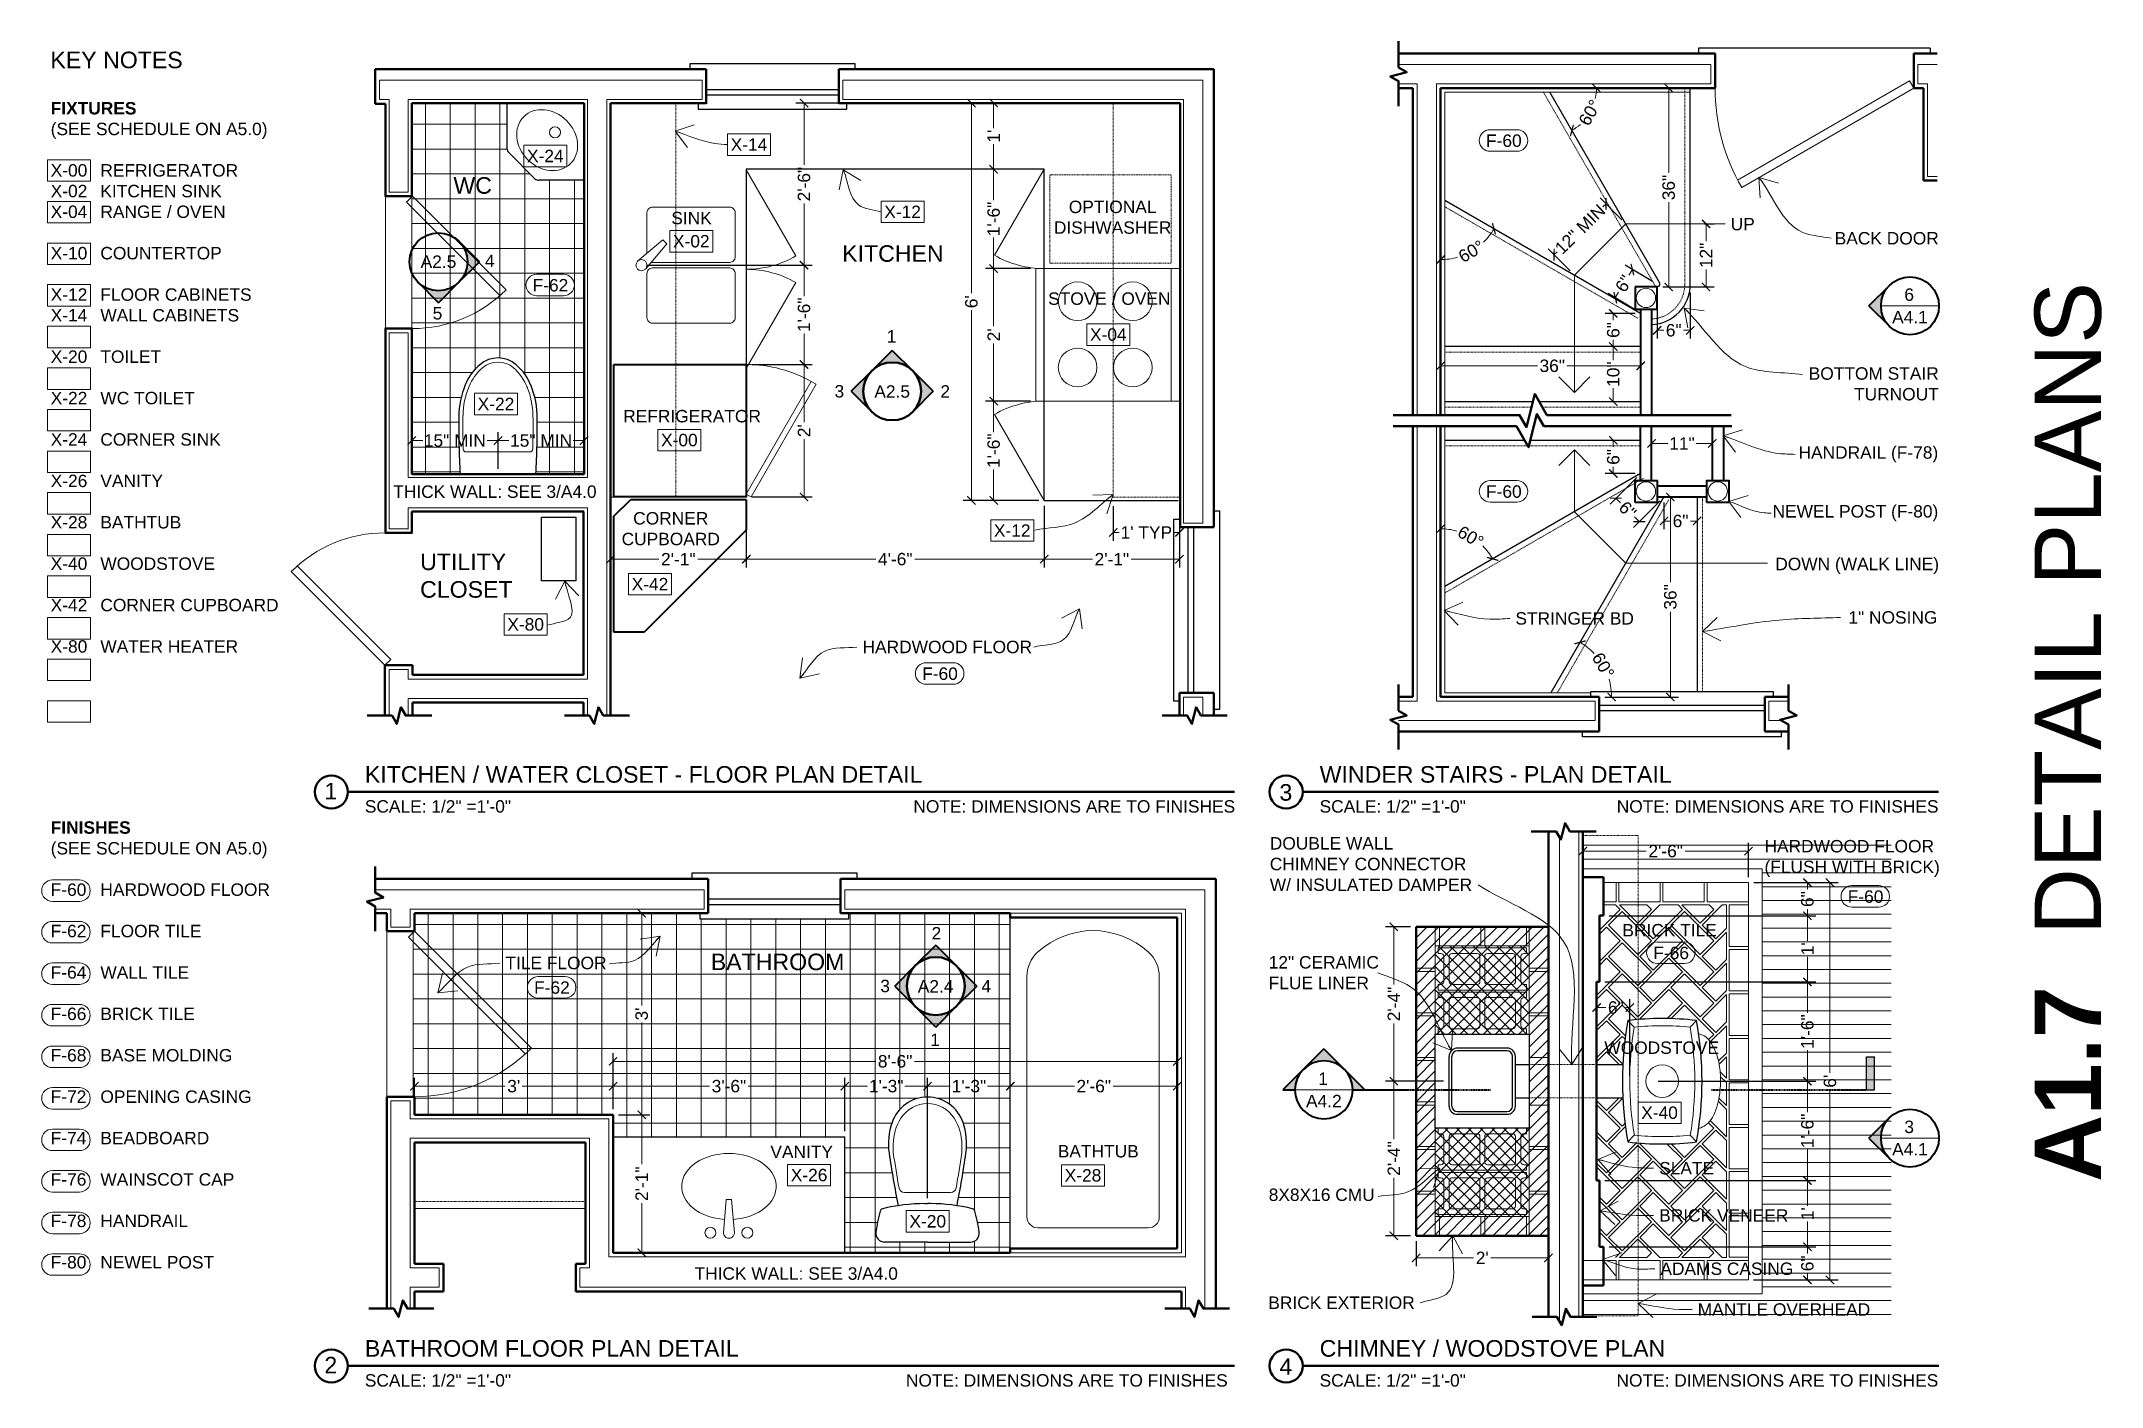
# Model space of a CAD drawing. Header units: inches. Extents: x -54 to 15382, y 469 to 41738.
# Drawn here: x 838.4 to 1211.9, y 3612.7 to 3856.5 of the extents above; entities that cross this region are included whole.
import ezdxf

# ---------------------------------------------------------------- set-up
doc = ezdxf.new("R2010")
doc.units = ezdxf.units.IN
doc.header["$MEASUREMENT"] = 0
for name, pattern in [('CENTER', [2, 1.25, -0.25, 0.25, -0.25]), ('DASHED', [0.75, 0.5, -0.25]), ('DASHED2', [0.375, 0.25, -0.125])]:
    doc.linetypes.add(name, pattern=pattern)
doc.layers.get('0').update_dxf_attribs({"lineweight": 9})
for name, color, linetype, lineweight in [('1', 7, 'Continuous', 9), ('2', 7, 'Continuous', 18), ('3', 7, 'Continuous', 30), ('4', 7, 'Continuous', 40), ('5', 7, 'Continuous', 50), ('A-DIMSx', 7, 'Continuous', 9), ('A-LINK', 7, 'Continuous', 40), ('A-SYMB', 7, 'Continuous', 18), ('A-TEXTx', 7, 'Continuous', 18), ('TB-11x17', 7, 'Continuous', 50)]:
    doc.layers.add(name, color=color, linetype=linetype, lineweight=lineweight)
doc.styles.get("Standard").update_dxf_attribs({"font": 'arial.ttf'})
doc.dimstyles.get("Standard").update_dxf_attribs({"dimtxt": 3, "dimasz": 2, "dimexe": 0.03125, "dimexo": 0.0625, "dimgap": 0.03125, "dimtad": 0, "dimtoh": 1, "dimdec": 4, "dimlfac": 0.99985, "dimzin": 0, "dimdsep": 46, "dimlunit": 4, "dimtxsty": 'Standard', "dimblk": 'ARCHTICK', "dimblk1": 'ARCHTICK', "dimblk2": 'ARCHTICK', "dimcen": 0.09, "dimclrt": 256, "dimadec": 0, "dimazin": 0, "dimtfac": 1, "dimtdec": 4, "dimtofl": 0, "dimtmove": 0, "dimatfit": 3, "dimfxl": 1, "dimtolj": 1, "dimtzin": 0, "dimarcsym": 0})
pattern_1 = [(45, (-360, 0), (-1.0606602, 1.0606602), []), (135, (-360, 0), (-1.0606602, -1.0606602), [])]

msp = doc.modelspace()

# ---------------------------------------------------------------- texts
at = {"ltscale": 0.1, "char_height": 3}
for s, insert, width, attachment_point in [('{KEY NOTES}', (840.0750019, 3854.6426049), 41.924802755, 1), ('{KITCHEN / WATER CLOSET - FLOOR PLAN DETAIL}', (897.0750019, 3725.1864742), 156.107329603, 1), ('{WINDER STAIRS - PLAN DETAIL}', (1070.1186202, 3725.1864742), 156.107329603, 1), ('{1}', (890.8941561, 3720.6482025), 5.575289045, 5), ('{3}', (1063.9903748, 3720.4030585), 5.575289045, 5), ('{BATHROOM FLOOR PLAN DETAIL }', (897.0750019, 3621.1864742), 156.107329603, 1), ('{CHIMNEY / WOODSTOVE PLAN}', (1070.1186202, 3621.1864742), 156.107329603, 1), ('{2}', (890.8941561, 3616.6482025), 5.575289045, 5), ('{4}', (1063.9903748, 3616.4030585), 5.575289045, 5)]:
    msp.add_mtext(s, dxfattribs=dict(at, insert=insert, width=width, attachment_point=attachment_point))
at = {"ltscale": 0.5, "insert": (1205.7789525, 3731.3797027), "char_height": 12, "attachment_point": 5, "rotation": 90}
msp.add_mtext('{\\fArial|b1|i0|c0|p34;A1.7\\fArial|b0|i0|c1|p0;  DETAIL PLANS}', dxfattribs=at)
at = {"layer": 'A-LINK', "ltscale": 0.1, "attachment_point": 5}
for s, insert, char_height, width in [('{\\H0.75x;A2.5}', (910.4114562, 3816.5734765), 3, 4.925655415), ('{4}', (919.7232584, 3816.7494066), 2.25, 4.885580918), ('{6}', (1176.9527136, 3810.6063101), 2.25, 4.885580918), ('{5}', (910.2351684, 3807.2257138), 2.25, 4.885580918), ('{\\H0.75x;A4.1}', (1177.0991859, 3806.5546524), 3, 4.925655415), ('{1}', (992.5243679, 3803.0625651), 2.25, 1.734732483), ('{3}', (983.0628752, 3793.0973837), 2.25, 1.734732483), ('{\\H0.75x;A2.5}', (992.6389842, 3793.0486469), 3, 4.925655415), ('{\\H1.5x;2}', (1002.2476739, 3793.0779997), 1.5, 1.640711521), ('{2}', (1000.6550451, 3694.9071631), 2.25, 1.734732483), ('{3}', (991.3577177, 3685.3386187), 2.25, 1.734732483), ('{\\H0.75x;A2.4}', (1000.5181998, 3685.2898819), 3, 4.925655415), ('{\\H1.5x;4}', (1009.693034, 3685.3192347), 1.5, 1.640711521), ('{1}', (1000.4035835, 3675.5959547), 2.25, 1.734732483), ('1', (1070.7236933, 3668.5505449), 2.25, 4.885580918), ('{\\H0.75x;A4.2}', (1070.876636, 3664.4988873), 3, 4.925655415), ('3', (1176.9527136, 3659.8132123), 2.25, 4.885580918), ('{\\H0.75x;A4.1}', (1177.0991859, 3655.7615547), 3, 4.925655415)]:
    msp.add_mtext(s, dxfattribs=dict(at, insert=insert, char_height=char_height, width=width))
at = {"layer": 'A-TEXTx', "ltscale": 0.5}
for s, insert, char_height, width, attachment_point in [('{\\fArial|b1|i0|c0|p34;FIXTURES\\fArial|b0|i0|c1|p0; \\P(SEE SCHEDULE ON A5.0)\\P\\PX-00^IREFRIGERATOR^I^I\\PX-02^IKITCHEN SINK^I^I^I\\PX-04^IRANGE / OVEN^I\\P\\PX-10^ICOUNTERTOP\\P\\PX-12^IFLOOR CABINETS^I\\PX-14^IWALL CABINETS^I\\P\\PX-20^ITOILET\\P\\PX-22^IWC TOILET^I\\P\\PX-24^ICORNER SINK\\P\\PX-26^IVANITY^I\\P\\PX-28^IBATHTUB^I\\P\\PX-40^IWOODSTOVE\\P\\PX-42^ICORNER CUPBOARD\\P\\PX-80^IWATER HEATER^I}', (840.1315127, 3845.5126823), 2.25, 42.807011994, 1), ('{F-60}', (1103.4967438, 3838.495954), 2.25, 1.821971046, 5), ('{X-24}', (929.7727537, 3835.7422679), 2.25, 1.821971046, 5), ('{X-14}', (966.6883683, 3837.7969766), 2.25, 1.821971046, 5), ('{WC}', (913.1181805, 3831.9022446), 3, 79.721521148, 1), ('{SINK}', (952.609734, 3825.6094615), 2.25, 6.104839828, 1), ('{X-12}', (994.5254163, 3825.6181281), 2.25, 1.821971046, 5), ('{OPTIONAL \\PDISHWASHER}', (1032.5957878, 3827.6427484), 2.25, 19.337823216, 2), ('{X-02}', (956.2315308, 3820.2810001), 2.25, 1.821971046, 5), ('{KITCHEN}', (992.7683321, 3819.5698276), 3, 104.530359291, 2), ('{F-62}', (930.7022733, 3812.308258), 2.25, 1.821971046, 5), ('{STOVE / OVEN}', (1020.9007579, 3811.0197226), 2.25, 22.678548351, 1), ('{X-04}', (1031.8153121, 3803.3682826), 2.25, 1.821971046, 5), ('{X-22}', (920.8364901, 3790.8044468), 2.25, 1.821971046, 5), ('{REFRIGERATOR}', (943.8883453, 3789.7236898), 2.25, 8.371163944, 1), ('{X-00}', (954.0691628, 3784.2557242), 2.25, 1.821971046, 5), ('THICK WALL: SEE 3/A4.0 ', (902.2087579, 3776.0422348), 2.25, 38.862897699, 1), ('{F-60}', (1103.4967438, 3774.9264493), 2.25, 1.821971046, 5), ('{CORNER\\PCUPBOARD}', (952.5067031, 3771.2156546), 2.25, 8.371163944, 2), ('{X-12}', (1014.3874274, 3767.8657323), 2.25, 1.821971046, 5), ('{UTILITY\\PCLOSET}', (907.0819755, 3763.7072222), 3, 79.721521148, 1), ('{X-42}', (948.7464587, 3758.1597307), 2.25, 1.821971046, 5), ('{X-80}', (926.2142394, 3750.8550851), 2.25, 1.821971046, 5), ('{F-60}', (1001.3057632, 3741.9224554), 2.25, 1.821971046, 5), ('{NOTE: DIMENSIONS ARE TO FINISHES}', (1054.8030421, 3719.0118138), 2.25, 70.181092819, 3), ('{NOTE: DIMENSIONS ARE TO FINISHES}', (1182.276775, 3719.0118138), 2.25, 63.165922986, 3), ('{\\fArial|b1|i0|c0|p34;FINISHES\\fArial|b0|i0|c1|p0; \\P(SEE SCHEDULE ON A5.0)\\fArial|b1|i0|c0|p34;\\P\\P\\fArial|b0|i0|c1|p0;F-60^IHARDWOOD FLOOR\\P\\PF-62^IFLOOR TILE\\P\\PF-64^IWALL TILE\\P\\PF-66^IBRICK TILE^I^I\\P\\PF-68^IBASE MOLDING^I\\P\\PF-72^IOPENING CASING\\P\\PF-74^IBEADBOARD\\P\\PF-76^IWAINSCOT CAP\\P\\PF-78^IHANDRAIL\\P\\PF-80^INEWEL POST^I\\P\\P^I^I}', (840.1354252, 3715.1846481), 2.25, 43.615151486, 1), ('{F-60}', (1169.0554611, 3701.5373972), 2.25, 1.821971046, 5), ('{BATHROOM}', (971.8696207, 3691.2181438), 3, 51.83963987, 2), ('{F-66}', (1133.8182077, 3691.3267677), 2.25, 1.821971046, 5), ('{F-62}', (930.9695536, 3685.0533211), 2.25, 1.821971046, 5), ('{X-40}', (1131.7114329, 3662.3786316), 2.25, 1.821971046, 5), ('{VANITY}', (970.5623198, 3656.4277215), 2.25, 9.43024395, 1), ('{BATHTUB}', (1022.6565002, 3656.5345857), 2.25, 16.441011958, 1), ('{X-26}', (977.5805215, 3651.0757855), 2.25, 1.821971046, 5), ('{X-28}', (1027.2249865, 3651.0250376), 2.25, 1.821971046, 5), ('{X-20}', (999.0898211, 3642.6970104), 2.25, 1.821971046, 5), ('{NOTE: DIMENSIONS ARE TO FINISHES}', (1053.4481176, 3615.0118138), 2.25, 62.677196848, 3), ('{NOTE: DIMENSIONS ARE TO FINISHES}', (1182.2299644, 3615.0118138), 2.25, 60.556571312, 3)]:
    msp.add_mtext(s, dxfattribs=dict(at, insert=insert, char_height=char_height, width=width, attachment_point=attachment_point))
at = {"layer": 'A-TEXTx', "ltscale": 0.25, "char_height": 2.25}
for s, insert, width, attachment_point in [('{UP}', (1144.6093, 3822.2367026), 21.15307452, 7), ('{DOWN (WALK LINE)}', (1182.3683855, 3761.4727733), 33.93069162, 6)]:
    msp.add_mtext(s, dxfattribs=dict(at, insert=insert, width=width, attachment_point=attachment_point))
at = {"layer": 'A-TEXTx', "ltscale": 0.5, "char_height": 2.25}
for s, insert, attachment_point in [('{BACK DOOR}', (1182.3209872, 3820.817794), 6), ('{BOTTOM STAIR \\PTURNOUT}', (1182.3209872, 3794.4359012), 6), ('{HANDRAIL (F-78)}', (1182.2179668, 3781.6762803), 6), ('{NEWEL POST (F-80)}', (1182.2269192, 3771.0202804), 6), ('{1" NOSING}', (1182.0778005, 3752.1191186), 6), ('{STRINGER BD}', (1105.592907, 3751.9385619), 4), ('{DOUBLE WALL \\PCHIMNEY CONNECTOR\\PW/ INSULATED DAMPER}', (1061.0769439, 3707.4328575), 4), ('{HARDWOOD FLOOR\\P(FLUSH WITH BRICK)}', (1150.7289116, 3708.4654969), 4), ('{12" CERAMIC\\PFLUE LINER}', (1060.8815827, 3687.7514469), 4), ('{WOODSTOVE}', (1142.4879454, 3674.1549007), 6), ('{SLATE}', (1131.6472134, 3652.3141854), 4), ('8X8X16 CMU', (1060.8815827, 3647.5132452), 4), ('{BRICK VENEER}', (1131.6472134, 3643.7665485), 4), ('{ADAMS CASING}', (1131.8660095, 3634.1030511), 4), ('{BRICK EXTERIOR}', (1087.3546983, 3627.9519047), 6), ('{MANTLE OVERHEAD}', (1138.6348885, 3626.7152449), 4)]:
    msp.add_mtext(s, dxfattribs=dict(at, insert=insert, attachment_point=attachment_point))
at = {"layer": 'A-TEXTx', "ltscale": 0.25, "char_height": 2.25, "attachment_point": 4}
for s, insert in [('{HARDWOOD FLOOR}', (987.2622183, 3746.7619547)), ('{BRICK TILE}', (1124.9804409, 3695.4417822)), ('{TILE FLOOR}', (922.5385871, 3689.501934)), ('THICK WALL: SEE 3/A4.0', (956.816212, 3633.2353278))]:
    msp.add_mtext(s, dxfattribs=dict(at, insert=insert))
at = {"layer": 'TB-11x17', "ltscale": 0.5, "char_height": 2.25, "width": 36.538089978, "attachment_point": 1}
for insert in [(897.0592751, 3719.0118138), (1070.1028934, 3719.0118138), (897.0592751, 3615.0118138), (1070.1028934, 3615.0118138)]:
    msp.add_mtext('{SCALE: 1/2" =1\'-0"}', dxfattribs=dict(at, insert=insert))

# ---------------------------------------------------------------- blocks, each defined once
blk = doc.blocks.new('CALLOUT - EQUIPMENT')
at = {"layer": 'A-SYMB', "lineweight": 20, "ltscale": 0.1}
for p, q in [((6507.92, 5642.87), (6523.51, 5642.87)), ((6507.92, 5635.08), (6507.92, 5642.87)), ((6523.51, 5635.08), (6523.51, 5642.87)), ((6523.51, 5635.08), (6507.92, 5635.08))]:
    blk.add_line(p, q, dxfattribs=at)
blk = doc.blocks.new('CALLOUT - FINISHES')
at = {"layer": 'A-SYMB', "lineweight": 20, "ltscale": 0.1}
for p, q in [((6510.71, 5650.46), (6520.5, 5650.46)), ((6520.5, 5642.67), (6510.71, 5642.67))]:
    blk.add_line(p, q, dxfattribs=at)
for centre, start, end in [((6510.71, 5646.57), 90, 270), ((6520.5, 5646.57), 270, 90)]:
    blk.add_arc(centre, 3.9, start, end, dxfattribs=at)
blk = doc.blocks.new('Woodstove Jotul F3 Plan')
at = {"layer": '1'}
for p, q in [((9529.12, 380.67), (9527.91, 381.81)), ((9548.71, 380.67), (9549.91, 381.81)), ((9527.91, 369.37), (9529.12, 370.51)), ((9548.71, 370.51), (9549.91, 369.37))]:
    blk.add_line(p, q, dxfattribs=at)
blk.add_circle((9538.93, 375.6), 2.95, dxfattribs=at)
blk.add_open_spline([(9530.36, 368.94), (9530.54, 368.5), (9530.94, 367.48), (9532.93, 365.95), (9535.66, 365.28), (9538.76, 364.94), (9541.78, 365.12), (9544.73, 365.95), (9546.98, 367.4), (9547.4, 368.61), (9547.52, 368.94)], degree=3, knots=[0, 0, 0, 0, 1.420534, 3.233125, 7.214587, 9.701964, 12.596585, 16.203253, 18.971369, 20.008624, 20.008624, 20.008624, 20.008624], dxfattribs=at)
at = {"layer": '2'}
for centre, radius, start, end in [((9538.99, 323.22), 58.26, 80.396, 99.7565), ((9577.95, 375.65), 49.08, 174.1354, 186.0181), ((9498.11, 375.59), 50.86, 354.2677, 5.7323), ((9538.91, 428.85), 59.16, 260.4828, 279.5306)]:
    blk.add_arc(centre, radius, start, end, dxfattribs=at)
at = {"layer": '3'}
for centre, radius, start, end in [((9579.29, 375.59), 51.75, 173.0983, 186.9017), ((9538.91, 321.81), 61, 79.6111, 100.3889), ((9498.15, 375.59), 52.13, 353.149, 6.851), ((9538.91, 429.37), 61, 259.6111, 280.3889)]:
    blk.add_arc(centre, radius, start, end, dxfattribs=at)
blk = doc.blocks.new('_ArchTick')
at = {"color": 0, "linetype": 'ByBlock', "lineweight": 0, "const_width": 0.15}
blk.add_lwpolyline([(-0.5, -0.5), (0.5, 0.5)], dxfattribs=at)
blk = doc.blocks.new('*D112')
at = {"layer": 'A-DIMSx', "color": 0, "lineweight": -2, "ltscale": 0.1}
for p, q in [((1117.83, 3705.09), (1117.83, 3711.28)), ((1147.83, 3705.09), (1147.83, 3711.28))]:
    blk.add_line(p, q, dxfattribs=at)
at = {"layer": 'A-DIMSx', "color": 0, "lineweight": 5, "ltscale": 0.1}
for p, q in [((1117.83, 3709.78), (1129.31, 3709.78)), ((1147.83, 3709.78), (1136.34, 3709.78))]:
    blk.add_line(p, q, dxfattribs=at)
at = {"layer": 'A-DIMSx', "color": 0, "lineweight": 5, "xscale": 1.5, "yscale": 1.5, "zscale": 1.5, "rotation": 180}
blk.add_blockref('_ArchTick', (1117.83, 3709.78), dxfattribs=at)
at = {"layer": 'A-DIMSx', "color": 0, "lineweight": 5, "xscale": 1.5, "yscale": 1.5, "zscale": 1.5}
blk.add_blockref('_ArchTick', (1147.83, 3709.78), dxfattribs=at)
at = {"layer": 'A-DIMSx', "ltscale": 0.25, "insert": (1132.83, 3709.78), "char_height": 2.25, "attachment_point": 5}
blk.add_mtext('\\A1;2\'-6"', dxfattribs=at)
blk = doc.blocks.new('Elevation Callout - 1')
at = {"layer": 'A-LINK', "ltscale": 0.1}
blk.add_hatch(color=256, dxfattribs=at).paths.add_polyline_path([(2031.59, 7377.65), (2039.01, 7370.23), (2046.43, 7377.65, -0.198912), (2039.01, 7374.58, -0.198912)])
for q in [(2031.59, 7377.65), (2046.43, 7377.65)]:
    blk.add_line((2039.01, 7370.23), q, dxfattribs=at)
blk.add_circle((2039.01, 7385.08), 10.5, dxfattribs=at)
blk = doc.blocks.new('Section Callout')
at = {"layer": 'A-LINK', "ltscale": 0.1}
h = blk.add_hatch(color=256, dxfattribs=at)
h.paths.add_polyline_path([(1891.06, 7392.5), (1883.64, 7385.08), (1891.06, 7377.65, -0.198912), (1887.98, 7385.08, -0.198912)])
h.paths.add_polyline_path([(1898.48, 7399.92), (1891.06, 7392.5, -0.198912), (1898.48, 7395.58)])
h.paths.add_polyline_path([(1891.06, 7377.65), (1898.48, 7370.23), (1898.48, 7374.58, -0.198912)])
for p, q in [((1883.64, 7385.08), (1898.48, 7399.92)), ((1898.48, 7399.92), (1898.48, 7395.58)), ((1883.64, 7385.08), (1898.48, 7370.23)), ((1898.48, 7374.58), (1898.48, 7370.23)), ((1898.48, 7370.23), (1898.48, 7355.49))]:
    blk.add_line(p, q, dxfattribs=at)
blk.add_circle((1898.48, 7385.08), 10.5, dxfattribs=at)
blk = doc.blocks.new('window plan 30')
at = {"layer": '1'}
for p, q in [((181.94, 1684.26), (181.94, 1680.76)), ((213.44, 1684.26), (213.44, 1680.76))]:
    blk.add_line(p, q, dxfattribs=at)
at = {"layer": '3'}
for p, q in [((181.19, 1685.01), (181.19, 1686.01)), ((181.19, 1686.01), (214.19, 1686.01)), ((214.19, 1686.01), (214.19, 1685.01)), ((212.69, 1683.48), (182.69, 1683.48)), ((212.69, 1682.48), (182.69, 1682.48)), ((179.69, 1677.76), (179.69, 1678.76)), ((215.69, 1677.76), (179.69, 1677.76)), ((215.69, 1678.76), (215.69, 1677.76))]:
    blk.add_line(p, q, dxfattribs=at)
at = {"layer": '5'}
for p, q in [((182.69, 1685.01), (182.69, 1678.76)), ((212.69, 1685.01), (212.69, 1678.76))]:
    blk.add_line(p, q, dxfattribs=at)
blk = doc.blocks.new('window plan 24')
at = {"layer": '1'}
for p, q in [((181.69, 1833.26), (181.69, 1836.76)), ((207.19, 1833.26), (207.19, 1836.76))]:
    blk.add_line(p, q, dxfattribs=at)
at = {"layer": '3'}
for p, q in [((209.44, 1839.76), (179.44, 1839.76)), ((179.44, 1839.76), (179.44, 1838.76)), ((209.44, 1838.76), (209.44, 1839.76)), ((206.44, 1835.04), (182.44, 1835.04)), ((206.44, 1834.04), (182.44, 1834.04)), ((180.94, 1832.51), (180.94, 1831.51)), ((180.94, 1831.51), (207.94, 1831.51)), ((207.94, 1831.51), (207.94, 1832.51))]:
    blk.add_line(p, q, dxfattribs=at)
at = {"layer": '5'}
for p, q in [((182.44, 1832.51), (182.44, 1838.76)), ((206.44, 1832.51), (206.44, 1838.76))]:
    blk.add_line(p, q, dxfattribs=at)
blk = doc.blocks.new('TOILET round TOTO top')
at = {"layer": '1', "linetype": 'Continuous'}
for p, q in [((20656.14, 1801.42), (20656.14, 1793.04)), ((20663.27, 1803.45), (20664.85, 1803.46)), ((20663.28, 1791.03), (20664.85, 1791.02))]:
    blk.add_line(p, q, dxfattribs=at)
for centre, radius, start, end in [((20657.14, 1801.42), 1, 100.0541, 180), ((20701.92, 1548.87), 257.49, 98.6329, 100.0541), ((20664.85, 1794.58), 8.87, 57.5383, 90), ((20666.54, 1797.24), 5.72, 0, 57.5383), ((20666.54, 1797.24), 5.72, 302.4617, 0), ((20657.14, 1793.04), 1, 180, 259.8423), ((20691.55, 1985.1), 196.11, 259.8423, 261.7135), ((20664.85, 1799.9), 8.87, 270, 302.4617)]:
    blk.add_arc(centre, radius, start, end, dxfattribs=at)
at = {"layer": '3', "linetype": 'Continuous'}
for p, q in [((20647.17, 1797.24), (20647.17, 1805.04)), ((20647.17, 1797.24), (20647.17, 1789.44)), ((20654.14, 1797.75), (20654.14, 1797.24)), ((20654.14, 1796.73), (20654.14, 1797.24))]:
    blk.add_line(p, q, dxfattribs=at)
at = {"layer": '3', "linetype": 'DASHED'}
blk.add_line((20647.17, 1797.24), (20647.17, 1797.24), dxfattribs=at)
blk.add_line((20647.17, 1797.24), (20647.17, 1797.24), dxfattribs=at)
at = {"layer": '3', "linetype": 'Continuous'}
for centre, radius, start, end in [((20648.75, 1805.04), 1.57, 82.8564, 180), ((20645.51, 1779.25), 27.56, 74.7214, 82.8564), ((20652.62, 1805.27), 0.591, 14.0755, 74.7214), ((20622.64, 1797.75), 31.5, 0, 14.0755), ((20691.55, 1609.38), 196.86, 98.2539, 101.0651), ((20664.98, 1792.52), 11.81, 70.8883, 98.2539), ((20666.62, 1797.24), 6.81, 0, 70.8883), ((20622.64, 1796.73), 31.5, 345.9245, 0), ((20666.62, 1797.24), 6.81, 289.1117, 0), ((20648.75, 1789.44), 1.57, 180, 277.1436), ((20652.62, 1789.21), 0.591, 285.2786, 345.9245), ((20691.55, 1985.1), 196.86, 258.9349, 261.7461), ((20664.98, 1801.97), 11.81, 261.7461, 289.1117), ((20645.51, 1815.23), 27.56, 277.1436, 285.2786)]:
    blk.add_arc(centre, radius, start, end, dxfattribs=at)
blk = doc.blocks.new('door plan 30')
at = {"layer": '1'}
for p, q in [((362.69, 1685.01), (359.19, 1685.01)), ((363.44, 1684.26), (362.38, 1683.2)), ((362.38, 1683.2), (383.57, 1662.01)), ((363.44, 1684.26), (384.65, 1663.05)), ((362.69, 1653.51), (359.19, 1653.51))]:
    blk.add_line(p, q, dxfattribs=at)
blk.add_arc((363.44, 1684.26), 30, 270, 315, dxfattribs=at)
at = {"layer": '5'}
for p, q in [((358.44, 1684.26), (363.44, 1684.26)), ((358.44, 1654.26), (363.44, 1654.26))]:
    blk.add_line(p, q, dxfattribs=at)
blk = doc.blocks.new('door plan 24')
at = {"layer": '1'}
for p, q in [((356.81, 1360.16), (360.31, 1360.16)), ((356.06, 1335.41), (339.09, 1352.38)), ((357.12, 1336.47), (340.15, 1353.44)), ((356.06, 1335.41), (357.12, 1336.47)), ((356.81, 1334.66), (360.31, 1334.66))]:
    blk.add_line(p, q, dxfattribs=at)
blk.add_arc((356.06, 1335.41), 24, 90, 135, dxfattribs=at)
at = {"layer": '5'}
for p, q in [((361.06, 1359.41), (356.06, 1359.41)), ((361.06, 1335.41), (356.06, 1335.41))]:
    blk.add_line(p, q, dxfattribs=at)
blk = doc.blocks.new('Sink - Kitchen - 2')
at = {"layer": '2', "ltscale": 0.25}
for p, q in [((477.64, 6743.74), (473.04, 6739.85)), ((474.46, 6738.44), (478.35, 6743.03)), ((478.35, 6743.03), (477.64, 6743.74))]:
    blk.add_line(p, q, dxfattribs=at)
blk.add_lwpolyline([(475.5, 6739.67, 0.06211), (475.75, 6739.64), (489.75, 6739.64, 0.414214), (490.75, 6740.64), (490.75, 6748.64, 0.414214), (489.75, 6749.64), (475.75, 6749.64, 0.414214), (474.75, 6748.64), (474.75, 6741.29)], format="xyb", dxfattribs=at)
blk.add_lwpolyline([(474.75, 6737.64), (474.75, 6729.64, 0.414214), (475.75, 6728.64), (489.75, 6728.64, 0.414214), (490.75, 6729.64), (490.75, 6737.64, 0.414214), (489.75, 6738.64), (475.75, 6738.64, 0.414214)], format="xyb", close=True, dxfattribs=at)
blk.add_circle((473.75, 6739.14), 1, dxfattribs=at)
blk = doc.blocks.new('Sink - Corner - 1')
at = {"layer": '1', "ltscale": 0.25}
blk.add_circle((455.35, 6747.12), 1, dxfattribs=at)
at = {"layer": '2', "ltscale": 0.25}
blk.add_ellipse((453.94, 6745.7), major_axis=(4.24, -4.24), ratio=0.833333, dxfattribs=at)
at = {"layer": '3', "ltscale": 0.25}
for p, q in [((446.65, 6752.42), (460.65, 6752.42)), ((446.65, 6752.42), (446.65, 6744.21)), ((460.65, 6752.42), (460.65, 6738.42)), ((451.73, 6738.71), (446.95, 6743.5)), ((460.65, 6738.42), (452.44, 6738.42))]:
    blk.add_line(p, q, dxfattribs=at)
for centre, start, end in [((447.65, 6744.21), 180, 225), ((452.44, 6739.42), 225, 270)]:
    blk.add_arc(centre, 1, start, end, dxfattribs=at)
blk = doc.blocks.new('*D243')
at = {"layer": 'A-DIMSx', "color": 0, "lineweight": -2, "ltscale": 0.1}
for p, q in [((1011.7, 3845.33), (1005.5, 3845.33)), ((1019.2, 3773.33), (1005.5, 3773.33))]:
    blk.add_line(p, q, dxfattribs=at)
at = {"layer": 'A-DIMSx', "color": 0, "lineweight": 5, "ltscale": 0.1}
for p, q in [((1007, 3845.33), (1007, 3810.87)), ((1007, 3773.33), (1007, 3807.8))]:
    blk.add_line(p, q, dxfattribs=at)
at = {"layer": 'A-DIMSx', "color": 0, "lineweight": 5, "xscale": 1.5, "yscale": 1.5, "zscale": 1.5}
for p, rotation in [((1007, 3845.33), 90), ((1007, 3773.33), 270)]:
    blk.add_blockref('_ArchTick', p, dxfattribs=dict(at, rotation=rotation))
at = {"layer": 'A-DIMSx', "ltscale": 0.25, "insert": (1007, 3809.33), "char_height": 2.25, "attachment_point": 5, "rotation": 90}
blk.add_mtext("\\A1;6'", dxfattribs=at)
blk = doc.blocks.new('*D271')
at = {"layer": 'A-DIMSx', "color": 0, "lineweight": -2, "ltscale": 0.1}
for p, q in [((1132.28, 3773.96), (1135.17, 3773.96)), ((1121.78, 3737.71), (1135.17, 3737.71))]:
    blk.add_line(p, q, dxfattribs=at)
at = {"layer": 'A-DIMSx', "color": 0, "lineweight": 5, "ltscale": 0.1}
for p, q in [((1133.67, 3773.96), (1133.67, 3758.51)), ((1133.67, 3737.71), (1133.67, 3753.16))]:
    blk.add_line(p, q, dxfattribs=at)
at = {"layer": 'A-DIMSx', "color": 0, "lineweight": 5, "xscale": 1.5, "yscale": 1.5, "zscale": 1.5}
for p, rotation in [((1133.67, 3773.96), 90), ((1133.67, 3737.71), 270)]:
    blk.add_blockref('_ArchTick', p, dxfattribs=dict(at, rotation=rotation))
at = {"layer": 'A-DIMSx', "ltscale": 0.25, "insert": (1133.67, 3755.84), "char_height": 2.25, "attachment_point": 5, "rotation": 90}
blk.add_mtext('\\A1;36"', dxfattribs=at)
blk = doc.blocks.new('*D272')
at = {"layer": 'A-DIMSx', "color": 0, "lineweight": -2, "ltscale": 0.1}
for p, q in [((1127.57, 3777.5), (1122.74, 3772.67)), ((1131.81, 3773.26), (1126.99, 3768.43))]:
    blk.add_line(p, q, dxfattribs=at)
at = {"layer": 'A-DIMSx', "color": 0, "lineweight": 5, "ltscale": 0.1}
for p, q in [((1123.81, 3773.73), (1124.65, 3772.88)), ((1128.05, 3769.49), (1127.2, 3770.34))]:
    blk.add_line(p, q, dxfattribs=at)
at = {"layer": 'A-DIMSx', "color": 0, "lineweight": 5, "xscale": 1.5, "yscale": 1.5, "zscale": 1.5}
for p, rotation in [((1123.81, 3773.73), 134.9999999999908), ((1128.05, 3769.49), 314.9999999999908)]:
    blk.add_blockref('_ArchTick', p, dxfattribs=dict(at, rotation=rotation))
at = {"layer": 'A-DIMSx', "ltscale": 0.25, "insert": (1125.93, 3771.61), "char_height": 2.25, "attachment_point": 5, "rotation": 315}
blk.add_mtext('\\A1;6"', dxfattribs=at)
blk = doc.blocks.new('*D273')
at = {"layer": 'A-DIMSx', "color": 0, "lineweight": -2, "ltscale": 0.1}
for p, q in [((1132.52, 3772.96), (1132.52, 3768.1)), ((1138.52, 3772.96), (1138.52, 3768.1))]:
    blk.add_line(p, q, dxfattribs=at)
at = {"layer": 'A-DIMSx', "color": 0, "lineweight": 5, "ltscale": 0.1}
for p, q in [((1132.52, 3769.6), (1133.72, 3769.6)), ((1138.52, 3769.6), (1137.32, 3769.6))]:
    blk.add_line(p, q, dxfattribs=at)
at = {"layer": 'A-DIMSx', "color": 0, "lineweight": 5, "xscale": 1.5, "yscale": 1.5, "zscale": 1.5, "rotation": 180}
blk.add_blockref('_ArchTick', (1132.52, 3769.6), dxfattribs=at)
at = {"layer": 'A-DIMSx', "color": 0, "lineweight": 5, "xscale": 1.5, "yscale": 1.5, "zscale": 1.5}
blk.add_blockref('_ArchTick', (1138.52, 3769.6), dxfattribs=at)
at = {"layer": 'A-DIMSx', "ltscale": 0.25, "insert": (1135.52, 3769.6), "char_height": 2.25, "attachment_point": 5}
blk.add_mtext('\\A1;6"', dxfattribs=at)
blk = doc.blocks.new('*D274')
at = {"layer": 'A-DIMSx', "color": 0, "lineweight": -2, "ltscale": 0.1}
for p, q in [((1127.28, 3784.21), (1121.83, 3784.21)), ((1127.28, 3778.21), (1121.83, 3778.21))]:
    blk.add_line(p, q, dxfattribs=at)
at = {"layer": 'A-DIMSx', "color": 0, "lineweight": 5, "ltscale": 0.1}
for p, q in [((1123.33, 3784.21), (1123.33, 3783.01)), ((1123.33, 3778.21), (1123.33, 3779.41))]:
    blk.add_line(p, q, dxfattribs=at)
at = {"layer": 'A-DIMSx', "color": 0, "lineweight": 5, "xscale": 1.5, "yscale": 1.5, "zscale": 1.5}
for p, rotation in [((1123.33, 3784.21), 90), ((1123.33, 3778.21), 270)]:
    blk.add_blockref('_ArchTick', p, dxfattribs=dict(at, rotation=rotation))
at = {"layer": 'A-DIMSx', "ltscale": 0.25, "insert": (1123.33, 3781.21), "char_height": 2.25, "attachment_point": 5, "rotation": 90}
blk.add_mtext('\\A1;6"', dxfattribs=at)
blk = doc.blocks.new('*D275')
at = {"layer": 'A-DIMSx', "color": 0, "lineweight": -2, "ltscale": 0.1}
for p, q in [((1127.28, 3807.21), (1121.83, 3807.21)), ((1127.28, 3801.21), (1121.83, 3801.21))]:
    blk.add_line(p, q, dxfattribs=at)
at = {"layer": 'A-DIMSx', "color": 0, "lineweight": 5, "ltscale": 0.1}
for p, q in [((1123.33, 3807.21), (1123.33, 3806.01)), ((1123.33, 3801.21), (1123.33, 3802.41))]:
    blk.add_line(p, q, dxfattribs=at)
at = {"layer": 'A-DIMSx', "color": 0, "lineweight": 5, "xscale": 1.5, "yscale": 1.5, "zscale": 1.5}
for p, rotation in [((1123.33, 3807.21), 90), ((1123.33, 3801.21), 270)]:
    blk.add_blockref('_ArchTick', p, dxfattribs=dict(at, rotation=rotation))
at = {"layer": 'A-DIMSx', "ltscale": 0.25, "insert": (1123.33, 3804.21), "char_height": 2.25, "attachment_point": 5, "rotation": 90}
blk.add_mtext('\\A1;6"', dxfattribs=at)
blk = doc.blocks.new('*D276')
at = {"layer": 'A-DIMSx', "color": 0, "lineweight": -2, "ltscale": 0.1}
for p, q in [((1130.42, 3812.97), (1125.5, 3815.95)), ((1127.32, 3807.86), (1122.41, 3810.84))]:
    blk.add_line(p, q, dxfattribs=at)
at = {"layer": 'A-DIMSx', "color": 0, "lineweight": 5, "ltscale": 0.1}
for p, q in [((1126.79, 3815.17), (1126.17, 3814.16)), ((1123.69, 3810.06), (1124.3, 3811.08))]:
    blk.add_line(p, q, dxfattribs=at)
at = {"layer": 'A-DIMSx', "color": 0, "lineweight": 5, "xscale": 1.5, "yscale": 1.5, "zscale": 1.5}
for p, rotation in [((1126.79, 3815.17), 58.75893607852814), ((1123.69, 3810.06), 238.7589360785281)]:
    blk.add_blockref('_ArchTick', p, dxfattribs=dict(at, rotation=rotation))
at = {"layer": 'A-DIMSx', "ltscale": 0.25, "insert": (1125.24, 3812.62), "char_height": 2.25, "attachment_point": 5, "rotation": 58.7589}
blk.add_mtext('\\A1;6"', dxfattribs=at)
blk = doc.blocks.new('*D277')
at = {"layer": 'A-DIMSx', "color": 0, "lineweight": -2, "ltscale": 0.1}
for p, q in [((1132.28, 3848.04), (1134.87, 3848.04)), ((1132.28, 3812.01), (1134.87, 3812.01))]:
    blk.add_line(p, q, dxfattribs=at)
at = {"layer": 'A-DIMSx', "color": 0, "lineweight": 5, "ltscale": 0.1}
for p, q in [((1133.37, 3848.04), (1133.37, 3832.7)), ((1133.37, 3812.01), (1133.37, 3827.35))]:
    blk.add_line(p, q, dxfattribs=at)
at = {"layer": 'A-DIMSx', "color": 0, "lineweight": 5, "xscale": 1.5, "yscale": 1.5, "zscale": 1.5}
for p, rotation in [((1133.37, 3848.04), 89.99999999999892), ((1133.37, 3812.01), 269.9999999999989)]:
    blk.add_blockref('_ArchTick', p, dxfattribs=dict(at, rotation=rotation))
at = {"layer": 'A-DIMSx', "ltscale": 0.25, "insert": (1133.37, 3830.02), "char_height": 2.25, "attachment_point": 5, "rotation": 90}
blk.add_mtext('\\A1;36"', dxfattribs=at)
blk = doc.blocks.new('*D278')
at = {"layer": 'A-DIMSx', "color": 0, "lineweight": -2, "ltscale": 0.1}
for p, q in [((1017.7, 3791.33), (1009.53, 3791.33)), ((1019.2, 3773.33), (1009.53, 3773.33))]:
    blk.add_line(p, q, dxfattribs=at)
at = {"layer": 'A-DIMSx', "color": 0, "lineweight": 5, "ltscale": 0.1}
for p, q in [((1011.03, 3791.33), (1011.03, 3785.72)), ((1011.03, 3773.33), (1011.03, 3778.94))]:
    blk.add_line(p, q, dxfattribs=at)
at = {"layer": 'A-DIMSx', "color": 0, "lineweight": 5, "xscale": 1.5, "yscale": 1.5, "zscale": 1.5}
for p, rotation in [((1011.03, 3791.33), 90), ((1011.03, 3773.33), 270)]:
    blk.add_blockref('_ArchTick', p, dxfattribs=dict(at, rotation=rotation))
at = {"layer": 'A-DIMSx', "ltscale": 0.25, "insert": (1011.03, 3782.33), "char_height": 2.25, "attachment_point": 5, "rotation": 90}
blk.add_mtext('\\A1;1\'-6"', dxfattribs=at)
blk = doc.blocks.new('*D279')
at = {"layer": 'A-DIMSx', "color": 0, "lineweight": -2, "ltscale": 0.1}
for p, q in [((1017.7, 3815.33), (1009.53, 3815.33)), ((1017.7, 3791.33), (1009.53, 3791.33))]:
    blk.add_line(p, q, dxfattribs=at)
at = {"layer": 'A-DIMSx', "color": 0, "lineweight": 5, "ltscale": 0.1}
for p, q in [((1011.03, 3815.33), (1011.03, 3804.89)), ((1011.03, 3791.33), (1011.03, 3801.78))]:
    blk.add_line(p, q, dxfattribs=at)
at = {"layer": 'A-DIMSx', "color": 0, "lineweight": 5, "xscale": 1.5, "yscale": 1.5, "zscale": 1.5}
for p, rotation in [((1011.03, 3815.33), 90), ((1011.03, 3791.33), 270)]:
    blk.add_blockref('_ArchTick', p, dxfattribs=dict(at, rotation=rotation))
at = {"layer": 'A-DIMSx', "ltscale": 0.25, "insert": (1011.03, 3803.33), "char_height": 2.25, "attachment_point": 5, "rotation": 90}
blk.add_mtext("\\A1;2'", dxfattribs=at)
blk = doc.blocks.new('*D280')
at = {"layer": 'A-DIMSx', "color": 0, "lineweight": -2, "ltscale": 0.1}
for p, q in [((1010.84, 3833.33), (1009.53, 3833.33)), ((1017.7, 3815.33), (1009.53, 3815.33))]:
    blk.add_line(p, q, dxfattribs=at)
at = {"layer": 'A-DIMSx', "color": 0, "lineweight": 5, "ltscale": 0.1}
for p, q in [((1011.03, 3833.33), (1011.03, 3827.72)), ((1011.03, 3815.33), (1011.03, 3820.94))]:
    blk.add_line(p, q, dxfattribs=at)
at = {"layer": 'A-DIMSx', "color": 0, "lineweight": 5, "xscale": 1.5, "yscale": 1.5, "zscale": 1.5}
for p, rotation in [((1011.03, 3833.33), 90), ((1011.03, 3815.33), 270)]:
    blk.add_blockref('_ArchTick', p, dxfattribs=dict(at, rotation=rotation))
at = {"layer": 'A-DIMSx', "ltscale": 0.25, "insert": (1011.03, 3824.33), "char_height": 2.25, "attachment_point": 5, "rotation": 90}
blk.add_mtext('\\A1;1\'-6"', dxfattribs=at)
blk = doc.blocks.new('*D281')
at = {"layer": 'A-DIMSx', "color": 0, "lineweight": -2, "ltscale": 0.1}
for p, q in [((1020.2, 3772.33), (1020.2, 3761.18)), ((1044.7, 3772.21), (1044.7, 3761.18))]:
    blk.add_line(p, q, dxfattribs=at)
at = {"layer": 'A-DIMSx', "color": 0, "lineweight": 5, "ltscale": 0.1}
for p, q in [((1020.2, 3762.68), (1028.93, 3762.68)), ((1044.7, 3762.68), (1035.96, 3762.68))]:
    blk.add_line(p, q, dxfattribs=at)
at = {"layer": 'A-DIMSx', "color": 0, "lineweight": 5, "xscale": 1.5, "yscale": 1.5, "zscale": 1.5, "rotation": 180}
blk.add_blockref('_ArchTick', (1020.2, 3762.68), dxfattribs=at)
at = {"layer": 'A-DIMSx', "color": 0, "lineweight": 5, "xscale": 1.5, "yscale": 1.5, "zscale": 1.5}
blk.add_blockref('_ArchTick', (1044.7, 3762.68), dxfattribs=at)
at = {"layer": 'A-DIMSx', "ltscale": 0.25, "insert": (1032.45, 3762.68), "char_height": 2.25, "attachment_point": 5}
blk.add_mtext('\\A1;2\'-1"', dxfattribs=at)
blk = doc.blocks.new('*D282')
at = {"layer": 'A-DIMSx', "color": 0, "lineweight": -2, "ltscale": 0.1}
for p, q in [((1044.7, 3777.06), (1044.7, 3766.03)), ((1032.7, 3772.31), (1032.7, 3766.03))]:
    blk.add_line(p, q, dxfattribs=at)
at = {"layer": 'A-DIMSx', "color": 0, "lineweight": 5, "ltscale": 0.1}
for p, q in [((1032.7, 3767.53), (1033.76, 3767.53)), ((1044.7, 3767.53), (1043.63, 3767.53))]:
    blk.add_line(p, q, dxfattribs=at)
at = {"layer": 'A-DIMSx', "color": 0, "lineweight": 5, "xscale": 1.5, "yscale": 1.5, "zscale": 1.5, "rotation": 180}
blk.add_blockref('_ArchTick', (1032.7, 3767.53), dxfattribs=at)
at = {"layer": 'A-DIMSx', "color": 0, "lineweight": 5, "xscale": 1.5, "yscale": 1.5, "zscale": 1.5}
blk.add_blockref('_ArchTick', (1044.7, 3767.53), dxfattribs=at)
at = {"layer": 'A-DIMSx', "ltscale": 0.25, "insert": (1038.7, 3767.53), "char_height": 2.25, "attachment_point": 5}
blk.add_mtext("\\A1;1' TYP", dxfattribs=at)
blk = doc.blocks.new('*D283')
at = {"layer": 'A-DIMSx', "color": 0, "lineweight": -2, "ltscale": 0.1}
for p, q in [((905.57, 3779.08), (905.57, 3785.67)), ((921.2, 3779.08), (921.2, 3785.67))]:
    blk.add_line(p, q, dxfattribs=at)
at = {"layer": 'A-DIMSx', "color": 0, "lineweight": 5, "ltscale": 0.1}
for p, q in [((905.57, 3784.17), (907.56, 3784.17)), ((921.2, 3784.17), (919.21, 3784.17))]:
    blk.add_line(p, q, dxfattribs=at)
at = {"layer": 'A-DIMSx', "color": 0, "lineweight": 5, "xscale": 1.5, "yscale": 1.5, "zscale": 1.5, "rotation": 180}
blk.add_blockref('_ArchTick', (905.57, 3784.17), dxfattribs=at)
at = {"layer": 'A-DIMSx', "color": 0, "lineweight": 5, "xscale": 1.5, "yscale": 1.5, "zscale": 1.5}
blk.add_blockref('_ArchTick', (921.2, 3784.17), dxfattribs=at)
at = {"layer": 'A-DIMSx', "ltscale": 0.25, "insert": (913.38, 3784.17), "char_height": 2.25, "attachment_point": 5}
blk.add_mtext('\\A1;15" MIN', dxfattribs=at)
blk = doc.blocks.new('*D284')
at = {"layer": 'A-DIMSx', "color": 0, "lineweight": -2, "ltscale": 0.1}
for p, q in [((921.2, 3779.08), (921.2, 3785.67)), ((936.82, 3779.08), (936.82, 3785.67))]:
    blk.add_line(p, q, dxfattribs=at)
at = {"layer": 'A-DIMSx', "color": 0, "lineweight": 5, "ltscale": 0.1}
for p, q in [((921.2, 3784.17), (923.18, 3784.17)), ((936.82, 3784.17), (934.83, 3784.17))]:
    blk.add_line(p, q, dxfattribs=at)
at = {"layer": 'A-DIMSx', "color": 0, "lineweight": 5, "xscale": 1.5, "yscale": 1.5, "zscale": 1.5, "rotation": 180}
blk.add_blockref('_ArchTick', (921.2, 3784.17), dxfattribs=at)
at = {"layer": 'A-DIMSx', "color": 0, "lineweight": 5, "xscale": 1.5, "yscale": 1.5, "zscale": 1.5}
blk.add_blockref('_ArchTick', (936.82, 3784.17), dxfattribs=at)
at = {"layer": 'A-DIMSx', "ltscale": 0.25, "insert": (929.01, 3784.17), "char_height": 2.25, "attachment_point": 5}
blk.add_mtext('\\A1;15" MIN', dxfattribs=at)
blk = doc.blocks.new('*D285')
at = {"layer": 'A-DIMSx', "color": 0, "lineweight": -2, "ltscale": 0.1}
for p, q in [((1092.58, 3668.09), (1082.05, 3668.09)), ((1086.58, 3640.09), (1082.05, 3640.09))]:
    blk.add_line(p, q, dxfattribs=at)
at = {"layer": 'A-DIMSx', "color": 0, "lineweight": 5, "ltscale": 0.1}
for p, q in [((1083.55, 3668.09), (1083.55, 3657.61)), ((1083.55, 3640.09), (1083.55, 3650.58))]:
    blk.add_line(p, q, dxfattribs=at)
at = {"layer": 'A-DIMSx', "color": 0, "lineweight": 5, "xscale": 1.5, "yscale": 1.5, "zscale": 1.5}
for p, rotation in [((1083.55, 3668.09), 90), ((1083.55, 3640.09), 270)]:
    blk.add_blockref('_ArchTick', p, dxfattribs=dict(at, rotation=rotation))
at = {"layer": 'A-DIMSx', "ltscale": 0.25, "insert": (1083.55, 3654.09), "char_height": 2.25, "attachment_point": 5, "rotation": 90}
blk.add_mtext('\\A1;2\'-4"', dxfattribs=at)
blk = doc.blocks.new('*D286')
at = {"layer": 'A-DIMSx', "color": 0, "lineweight": -2, "ltscale": 0.1}
for p, q in [((1087.58, 3639.09), (1087.58, 3634.59)), ((1111.58, 3639.09), (1111.58, 3634.59))]:
    blk.add_line(p, q, dxfattribs=at)
at = {"layer": 'A-DIMSx', "color": 0, "lineweight": 5, "ltscale": 0.1}
for p, q in [((1087.58, 3636.09), (1098.02, 3636.09)), ((1111.58, 3636.09), (1101.13, 3636.09))]:
    blk.add_line(p, q, dxfattribs=at)
at = {"layer": 'A-DIMSx', "color": 0, "lineweight": 5, "xscale": 1.5, "yscale": 1.5, "zscale": 1.5, "rotation": 180}
blk.add_blockref('_ArchTick', (1087.58, 3636.09), dxfattribs=at)
at = {"layer": 'A-DIMSx', "color": 0, "lineweight": 5, "xscale": 1.5, "yscale": 1.5, "zscale": 1.5}
blk.add_blockref('_ArchTick', (1111.58, 3636.09), dxfattribs=at)
at = {"layer": 'A-DIMSx', "ltscale": 0.25, "insert": (1099.58, 3636.09), "char_height": 2.25, "attachment_point": 5}
blk.add_mtext("\\A1;2'", dxfattribs=at)
blk = doc.blocks.new('*D287')
at = {"layer": 'A-DIMSx', "color": 0, "lineweight": -2, "ltscale": 0.1}
for p, q in [((1148.8, 3704.09), (1164.1, 3704.09)), ((1148.77, 3632.09), (1164.1, 3632.09))]:
    blk.add_line(p, q, dxfattribs=at)
at = {"layer": 'A-DIMSx', "color": 0, "lineweight": 5, "ltscale": 0.1}
for p, q in [((1162.6, 3704.09), (1162.6, 3669.63)), ((1162.6, 3632.09), (1162.6, 3666.56))]:
    blk.add_line(p, q, dxfattribs=at)
at = {"layer": 'A-DIMSx', "color": 0, "lineweight": 5, "xscale": 1.5, "yscale": 1.5, "zscale": 1.5}
for p, rotation in [((1162.6, 3704.09), 90), ((1162.6, 3632.09), 270)]:
    blk.add_blockref('_ArchTick', p, dxfattribs=dict(at, rotation=rotation))
at = {"layer": 'A-DIMSx', "ltscale": 0.25, "insert": (1162.6, 3668.09), "char_height": 2.25, "attachment_point": 5, "rotation": 90}
blk.add_mtext("\\A1;6'", dxfattribs=at)
blk = doc.blocks.new('*D288')
at = {"layer": 'A-DIMSx', "color": 0, "lineweight": -2, "ltscale": 0.1}
for p, q in [((942.05, 3663.02), (942.05, 3668.69)), ((984.05, 3659.02), (984.05, 3668.69))]:
    blk.add_line(p, q, dxfattribs=at)
at = {"layer": 'A-DIMSx', "color": 0, "lineweight": 5, "ltscale": 0.1}
for p, q in [((942.05, 3667.19), (959.55, 3667.19)), ((984.05, 3667.19), (966.55, 3667.19))]:
    blk.add_line(p, q, dxfattribs=at)
at = {"layer": 'A-DIMSx', "color": 0, "lineweight": 5, "xscale": 1.5, "yscale": 1.5, "zscale": 1.5, "rotation": 180}
blk.add_blockref('_ArchTick', (942.05, 3667.19), dxfattribs=at)
at = {"layer": 'A-DIMSx', "color": 0, "lineweight": 5, "xscale": 1.5, "yscale": 1.5, "zscale": 1.5}
blk.add_blockref('_ArchTick', (984.05, 3667.19), dxfattribs=at)
at = {"layer": 'A-DIMSx', "ltscale": 0.25, "insert": (963.05, 3667.19), "char_height": 2.25, "attachment_point": 5}
blk.add_mtext('\\A1;3\'-6"', dxfattribs=at)
blk = doc.blocks.new('*D289')
at = {"layer": 'A-DIMSx', "color": 0, "lineweight": -2, "ltscale": 0.1}
for p, q in [((1014.05, 3638.02), (1014.05, 3668.69)), ((1044.3, 3638.77), (1044.3, 3668.69))]:
    blk.add_line(p, q, dxfattribs=at)
at = {"layer": 'A-DIMSx', "color": 0, "lineweight": 5, "ltscale": 0.1}
for p, q in [((1014.05, 3667.19), (1025.66, 3667.19)), ((1044.3, 3667.19), (1032.69, 3667.19))]:
    blk.add_line(p, q, dxfattribs=at)
at = {"layer": 'A-DIMSx', "color": 0, "lineweight": 5, "xscale": 1.5, "yscale": 1.5, "zscale": 1.5, "rotation": 180}
blk.add_blockref('_ArchTick', (1014.05, 3667.19), dxfattribs=at)
at = {"layer": 'A-DIMSx', "color": 0, "lineweight": 5, "xscale": 1.5, "yscale": 1.5, "zscale": 1.5}
blk.add_blockref('_ArchTick', (1044.3, 3667.19), dxfattribs=at)
at = {"layer": 'A-DIMSx', "ltscale": 0.25, "insert": (1029.17, 3667.19), "char_height": 2.25, "attachment_point": 5}
blk.add_mtext('\\A1;2\'-6"', dxfattribs=at)
blk = doc.blocks.new('*D290')
at = {"layer": 'A-DIMSx', "color": 0, "lineweight": -2, "ltscale": 0.1}
for p, q in [((906.05, 3663.02), (906.05, 3668.69)), ((942.05, 3663.02), (942.05, 3668.69))]:
    blk.add_line(p, q, dxfattribs=at)
at = {"layer": 'A-DIMSx', "color": 0, "lineweight": 5, "ltscale": 0.1}
for p, q in [((906.05, 3667.19), (922.51, 3667.19)), ((942.05, 3667.19), (925.58, 3667.19))]:
    blk.add_line(p, q, dxfattribs=at)
at = {"layer": 'A-DIMSx', "color": 0, "lineweight": 5, "xscale": 1.5, "yscale": 1.5, "zscale": 1.5, "rotation": 180}
blk.add_blockref('_ArchTick', (906.05, 3667.19), dxfattribs=at)
at = {"layer": 'A-DIMSx', "color": 0, "lineweight": 5, "xscale": 1.5, "yscale": 1.5, "zscale": 1.5}
blk.add_blockref('_ArchTick', (942.05, 3667.19), dxfattribs=at)
at = {"layer": 'A-DIMSx', "ltscale": 0.25, "insert": (924.05, 3667.19), "char_height": 2.25, "attachment_point": 5}
blk.add_mtext("\\A1;3'", dxfattribs=at)
blk = doc.blocks.new('*D291')
at = {"layer": 'A-DIMSx', "color": 0, "lineweight": -2, "ltscale": 0.1}
for p, q in [((942.05, 3663.02), (942.05, 3673.19)), ((1044.3, 3663.02), (1044.3, 3673.19))]:
    blk.add_line(p, q, dxfattribs=at)
at = {"layer": 'A-DIMSx', "color": 0, "lineweight": 5, "ltscale": 0.1}
for p, q in [((942.05, 3671.69), (989.68, 3671.69)), ((1044.3, 3671.69), (996.66, 3671.69))]:
    blk.add_line(p, q, dxfattribs=at)
at = {"layer": 'A-DIMSx', "color": 0, "lineweight": 5, "xscale": 1.5, "yscale": 1.5, "zscale": 1.5, "rotation": 180}
blk.add_blockref('_ArchTick', (942.05, 3671.69), dxfattribs=at)
at = {"layer": 'A-DIMSx', "color": 0, "lineweight": 5, "xscale": 1.5, "yscale": 1.5, "zscale": 1.5}
blk.add_blockref('_ArchTick', (1044.3, 3671.69), dxfattribs=at)
at = {"layer": 'A-DIMSx', "ltscale": 0.25, "insert": (993.17, 3671.69), "char_height": 2.25, "attachment_point": 5}
blk.add_mtext('\\A1;8\'-6"', dxfattribs=at)
blk = doc.blocks.new('*D292')
at = {"layer": 'A-DIMSx', "color": 0, "lineweight": -2, "ltscale": 0.1}
for p, q in [((943.05, 3698.52), (948.74, 3698.52)), ((943.05, 3662.02), (948.74, 3662.02))]:
    blk.add_line(p, q, dxfattribs=at)
at = {"layer": 'A-DIMSx', "color": 0, "lineweight": 5, "ltscale": 0.1}
for p, q in [((947.24, 3698.52), (947.24, 3681.81)), ((947.24, 3662.02), (947.24, 3678.74))]:
    blk.add_line(p, q, dxfattribs=at)
at = {"layer": 'A-DIMSx', "color": 0, "lineweight": 5, "xscale": 1.5, "yscale": 1.5, "zscale": 1.5}
for p, rotation in [((947.24, 3698.52), 90), ((947.24, 3662.02), 270)]:
    blk.add_blockref('_ArchTick', p, dxfattribs=dict(at, rotation=rotation))
at = {"layer": 'A-DIMSx', "ltscale": 0.25, "insert": (947.24, 3680.27), "char_height": 2.25, "attachment_point": 5, "rotation": 90}
blk.add_mtext("\\A1;3'", dxfattribs=at)
blk = doc.blocks.new('*D293')
at = {"layer": 'A-DIMSx', "color": 0, "lineweight": -2, "ltscale": 0.1}
for p, q in [((943.05, 3662.02), (948.74, 3662.02)), ((943.05, 3637.02), (948.74, 3637.02))]:
    blk.add_line(p, q, dxfattribs=at)
at = {"layer": 'A-DIMSx', "color": 0, "lineweight": 5, "ltscale": 0.1}
for p, q in [((947.24, 3662.02), (947.24, 3653.04)), ((947.24, 3637.02), (947.24, 3646))]:
    blk.add_line(p, q, dxfattribs=at)
at = {"layer": 'A-DIMSx', "color": 0, "lineweight": 5, "xscale": 1.5, "yscale": 1.5, "zscale": 1.5}
for p, rotation in [((947.24, 3662.02), 90), ((947.24, 3637.02), 270)]:
    blk.add_blockref('_ArchTick', p, dxfattribs=dict(at, rotation=rotation))
at = {"layer": 'A-DIMSx', "ltscale": 0.25, "insert": (947.24, 3649.52), "char_height": 2.25, "attachment_point": 5, "rotation": 90}
blk.add_mtext('\\A1;2\'-1"', dxfattribs=at)
blk = doc.blocks.new('*D294')
at = {"layer": 'A-DIMSx', "color": 0, "lineweight": -2, "ltscale": 0.1}
for p, q in [((983.41, 3845.33), (975.16, 3845.33)), ((948.2, 3815.96), (978.16, 3815.96))]:
    blk.add_line(p, q, dxfattribs=at)
at = {"layer": 'A-DIMSx', "color": 0, "lineweight": 5, "ltscale": 0.1}
for p, q in [((976.66, 3845.33), (976.66, 3834.16)), ((976.66, 3815.96), (976.66, 3827.13))]:
    blk.add_line(p, q, dxfattribs=at)
at = {"layer": 'A-DIMSx', "color": 0, "lineweight": 5, "xscale": 1.5, "yscale": 1.5, "zscale": 1.5}
for p, rotation in [((976.66, 3845.33), 90), ((976.66, 3815.96), 270)]:
    blk.add_blockref('_ArchTick', p, dxfattribs=dict(at, rotation=rotation))
at = {"layer": 'A-DIMSx', "ltscale": 0.25, "insert": (976.66, 3830.64), "char_height": 2.25, "attachment_point": 5, "rotation": 90}
blk.add_mtext('\\A1;2\'-6"', dxfattribs=at)
blk = doc.blocks.new('*D295')
at = {"layer": 'A-DIMSx', "color": 0, "lineweight": -2, "ltscale": 0.1}
for p, q in [((948.2, 3815.96), (978.16, 3815.96)), ((967.2, 3797.96), (978.16, 3797.96))]:
    blk.add_line(p, q, dxfattribs=at)
at = {"layer": 'A-DIMSx', "color": 0, "lineweight": 5, "ltscale": 0.1}
for p, q in [((976.66, 3815.96), (976.66, 3810.35)), ((976.66, 3797.96), (976.66, 3803.56))]:
    blk.add_line(p, q, dxfattribs=at)
at = {"layer": 'A-DIMSx', "color": 0, "lineweight": 5, "xscale": 1.5, "yscale": 1.5, "zscale": 1.5}
for p, rotation in [((976.66, 3815.96), 90), ((976.66, 3797.96), 270)]:
    blk.add_blockref('_ArchTick', p, dxfattribs=dict(at, rotation=rotation))
at = {"layer": 'A-DIMSx', "ltscale": 0.25, "insert": (976.66, 3806.96), "char_height": 2.25, "attachment_point": 5, "rotation": 90}
blk.add_mtext('\\A1;1\'-6"', dxfattribs=at)
blk = doc.blocks.new('*D296')
at = {"layer": 'A-DIMSx', "color": 0, "lineweight": -2, "ltscale": 0.1}
for p, q in [((967.2, 3797.96), (978.16, 3797.96)), ((967.2, 3773.96), (978.16, 3773.96))]:
    blk.add_line(p, q, dxfattribs=at)
at = {"layer": 'A-DIMSx', "color": 0, "lineweight": 5, "ltscale": 0.1}
for p, q in [((976.66, 3797.96), (976.66, 3787.51)), ((976.66, 3773.96), (976.66, 3784.4))]:
    blk.add_line(p, q, dxfattribs=at)
at = {"layer": 'A-DIMSx', "color": 0, "lineweight": 5, "xscale": 1.5, "yscale": 1.5, "zscale": 1.5}
for p, rotation in [((976.66, 3797.96), 90), ((976.66, 3773.96), 270)]:
    blk.add_blockref('_ArchTick', p, dxfattribs=dict(at, rotation=rotation))
at = {"layer": 'A-DIMSx', "ltscale": 0.25, "insert": (976.66, 3785.96), "char_height": 2.25, "attachment_point": 5, "rotation": 90}
blk.add_mtext("\\A1;2'", dxfattribs=at)
blk = doc.blocks.new('*D297')
at = {"layer": 'A-DIMSx', "color": 0, "lineweight": -2, "ltscale": 0.1}
for p, q in [((941.57, 3795.24), (941.57, 3761.18)), ((966.2, 3766.96), (966.2, 3761.18))]:
    blk.add_line(p, q, dxfattribs=at)
at = {"layer": 'A-DIMSx', "color": 0, "lineweight": 5, "ltscale": 0.1}
for p, q in [((941.57, 3762.68), (950.37, 3762.68)), ((966.2, 3762.68), (957.4, 3762.68))]:
    blk.add_line(p, q, dxfattribs=at)
at = {"layer": 'A-DIMSx', "color": 0, "lineweight": 5, "xscale": 1.5, "yscale": 1.5, "zscale": 1.5, "rotation": 180}
blk.add_blockref('_ArchTick', (941.57, 3762.68), dxfattribs=at)
at = {"layer": 'A-DIMSx', "color": 0, "lineweight": 5, "xscale": 1.5, "yscale": 1.5, "zscale": 1.5}
blk.add_blockref('_ArchTick', (966.2, 3762.68), dxfattribs=at)
at = {"layer": 'A-DIMSx', "ltscale": 0.25, "insert": (953.88, 3762.68), "char_height": 2.25, "attachment_point": 5}
blk.add_mtext('\\A1;2\'-1"', dxfattribs=at)
blk = doc.blocks.new('*D298')
at = {"layer": 'A-DIMSx', "color": 0, "lineweight": -2, "ltscale": 0.1}
for p, q in [((984.05, 3659.02), (984.05, 3668.69)), ((999.05, 3646.92), (999.05, 3668.69))]:
    blk.add_line(p, q, dxfattribs=at)
at = {"layer": 'A-DIMSx', "color": 0, "lineweight": 5, "ltscale": 0.1}
for p, q in [((984.05, 3667.19), (988.16, 3667.19)), ((999.05, 3667.19), (994.94, 3667.19))]:
    blk.add_line(p, q, dxfattribs=at)
at = {"layer": 'A-DIMSx', "color": 0, "lineweight": 5, "xscale": 1.5, "yscale": 1.5, "zscale": 1.5, "rotation": 180}
blk.add_blockref('_ArchTick', (984.05, 3667.19), dxfattribs=at)
at = {"layer": 'A-DIMSx', "color": 0, "lineweight": 5, "xscale": 1.5, "yscale": 1.5, "zscale": 1.5}
blk.add_blockref('_ArchTick', (999.05, 3667.19), dxfattribs=at)
at = {"layer": 'A-DIMSx', "ltscale": 0.25, "insert": (991.55, 3667.19), "char_height": 2.25, "attachment_point": 5}
blk.add_mtext('\\A1;1\'-3"', dxfattribs=at)
blk = doc.blocks.new('*D299')
at = {"layer": 'A-DIMSx', "color": 0, "lineweight": -2, "ltscale": 0.1}
for p, q in [((999.05, 3646.92), (999.05, 3668.69)), ((1014.05, 3638.52), (1014.05, 3668.69))]:
    blk.add_line(p, q, dxfattribs=at)
at = {"layer": 'A-DIMSx', "color": 0, "lineweight": 5, "ltscale": 0.1}
for p, q in [((999.05, 3667.19), (1003.16, 3667.19)), ((1014.05, 3667.19), (1009.94, 3667.19))]:
    blk.add_line(p, q, dxfattribs=at)
at = {"layer": 'A-DIMSx', "color": 0, "lineweight": 5, "xscale": 1.5, "yscale": 1.5, "zscale": 1.5, "rotation": 180}
blk.add_blockref('_ArchTick', (999.05, 3667.19), dxfattribs=at)
at = {"layer": 'A-DIMSx', "color": 0, "lineweight": 5, "xscale": 1.5, "yscale": 1.5, "zscale": 1.5}
blk.add_blockref('_ArchTick', (1014.05, 3667.19), dxfattribs=at)
at = {"layer": 'A-DIMSx', "ltscale": 0.25, "insert": (1006.55, 3667.19), "char_height": 2.25, "attachment_point": 5}
blk.add_mtext('\\A1;1\'-3"', dxfattribs=at)
blk = doc.blocks.new('*D300')
at = {"layer": 'A-DIMSx', "color": 0, "lineweight": -2, "ltscale": 0.1}
for p, q in [((1131.48, 3668.09), (1160.01, 3668.09)), ((1121.81, 3650.09), (1160.01, 3650.09))]:
    blk.add_line(p, q, dxfattribs=at)
at = {"layer": 'A-DIMSx', "color": 0, "lineweight": 5, "ltscale": 0.1}
for p, q in [((1158.51, 3668.09), (1158.51, 3662.49)), ((1158.51, 3650.09), (1158.51, 3655.7))]:
    blk.add_line(p, q, dxfattribs=at)
at = {"layer": 'A-DIMSx', "color": 0, "lineweight": 5, "xscale": 1.5, "yscale": 1.5, "zscale": 1.5}
for p, rotation in [((1158.51, 3668.09), 90), ((1158.51, 3650.09), 270)]:
    blk.add_blockref('_ArchTick', p, dxfattribs=dict(at, rotation=rotation))
at = {"layer": 'A-DIMSx', "ltscale": 0.25, "insert": (1158.51, 3659.09), "char_height": 2.25, "attachment_point": 5, "rotation": 90}
blk.add_mtext('\\A1;1\'-6"', dxfattribs=at)
blk = doc.blocks.new('*D301')
at = {"layer": 'A-DIMSx', "color": 0, "lineweight": -2, "ltscale": 0.1}
for p, q in [((1121.81, 3686.09), (1160.01, 3686.09)), ((1131.48, 3668.09), (1160.01, 3668.09))]:
    blk.add_line(p, q, dxfattribs=at)
at = {"layer": 'A-DIMSx', "color": 0, "lineweight": 5, "ltscale": 0.1}
for p, q in [((1158.51, 3686.09), (1158.51, 3680.49)), ((1158.51, 3668.09), (1158.51, 3673.7))]:
    blk.add_line(p, q, dxfattribs=at)
at = {"layer": 'A-DIMSx', "color": 0, "lineweight": 5, "xscale": 1.5, "yscale": 1.5, "zscale": 1.5}
for p, rotation in [((1158.51, 3686.09), 90), ((1158.51, 3668.09), 270)]:
    blk.add_blockref('_ArchTick', p, dxfattribs=dict(at, rotation=rotation))
at = {"layer": 'A-DIMSx', "ltscale": 0.25, "insert": (1158.51, 3677.09), "char_height": 2.25, "attachment_point": 5, "rotation": 90}
blk.add_mtext('\\A1;1\'-6"', dxfattribs=at)
blk = doc.blocks.new('*D302')
at = {"layer": 'A-DIMSx', "color": 0, "lineweight": -2, "ltscale": 0.1}
for p, q in [((1131.28, 3811.01), (1131.28, 3802.65)), ((1137.28, 3811.01), (1137.28, 3802.65))]:
    blk.add_line(p, q, dxfattribs=at)
at = {"layer": 'A-DIMSx', "color": 0, "lineweight": 5, "ltscale": 0.1}
for p, q in [((1131.28, 3804.15), (1132.48, 3804.15)), ((1137.28, 3804.15), (1136.08, 3804.15))]:
    blk.add_line(p, q, dxfattribs=at)
at = {"layer": 'A-DIMSx', "color": 0, "lineweight": 5, "xscale": 1.5, "yscale": 1.5, "zscale": 1.5, "rotation": 180}
blk.add_blockref('_ArchTick', (1131.28, 3804.15), dxfattribs=at)
at = {"layer": 'A-DIMSx', "color": 0, "lineweight": 5, "xscale": 1.5, "yscale": 1.5, "zscale": 1.5}
blk.add_blockref('_ArchTick', (1137.28, 3804.15), dxfattribs=at)
at = {"layer": 'A-DIMSx', "ltscale": 0.25, "insert": (1134.28, 3804.15), "char_height": 2.25, "attachment_point": 5}
blk.add_mtext('\\A1;6"', dxfattribs=at)
blk = doc.blocks.new('*D303')
at = {"layer": 'A-DIMSx', "color": 0, "lineweight": 5, "ltscale": 0.1}
for start, end in [(314.0607, 330), (270, 285.9393)]:
    blk.add_arc((1092.03, 3828.13), 11.17, start, end, dxfattribs=at)
at = {"layer": 'A-DIMSx', "color": 0, "lineweight": 5, "xscale": 1.5, "yscale": 1.5, "zscale": 1.5}
for p, rotation in [((1101.7, 3822.55), 60.00000000000004), ((1092.03, 3816.97), 179.9999999999997)]:
    blk.add_blockref('_ArchTick', p, dxfattribs=dict(at, rotation=rotation))
at = {"layer": 'A-DIMSx', "ltscale": 0.25, "insert": (1097.61, 3818.46), "char_height": 2.25, "attachment_point": 5, "rotation": 30}
blk.add_mtext('\\A1;60%%d', dxfattribs=at)
blk = doc.blocks.new('*D304')
at = {"layer": 'A-DIMSx', "color": 0, "lineweight": 5, "ltscale": 0.1}
for start, end in [(347.8027, 360), (300, 312.1973)]:
    blk.add_arc((1111.4, 3848.04), 8.87, start, end, dxfattribs=at)
at = {"layer": 'A-DIMSx', "color": 0, "lineweight": 5, "xscale": 1.5, "yscale": 1.5, "zscale": 1.5}
for p, rotation in [((1120.27, 3848.04), 89.99999999999915), ((1115.83, 3840.35), 209.9999999999995)]:
    blk.add_blockref('_ArchTick', p, dxfattribs=dict(at, rotation=rotation))
at = {"layer": 'A-DIMSx', "ltscale": 0.25, "insert": (1119.08, 3843.6), "char_height": 2.25, "attachment_point": 5, "rotation": 60}
blk.add_mtext('\\A1;60%%d', dxfattribs=at)
blk = doc.blocks.new('*D305')
at = {"layer": 'A-DIMSx', "color": 0, "lineweight": 5, "ltscale": 0.1}
for start, end in [(74.4037, 90), (30, 45.5963)]:
    blk.add_arc((1092.03, 3757.28), 10.91, start, end, dxfattribs=at)
at = {"layer": 'A-DIMSx', "color": 0, "lineweight": 5, "xscale": 1.5, "yscale": 1.5, "zscale": 1.5}
for p, rotation in [((1092.03, 3768.18), 180.0000000000004), ((1101.47, 3762.73), 300.0000000000008)]:
    blk.add_blockref('_ArchTick', p, dxfattribs=dict(at, rotation=rotation))
at = {"layer": 'A-DIMSx', "ltscale": 0.25, "insert": (1097.48, 3766.72), "char_height": 2.25, "attachment_point": 5, "rotation": 330}
blk.add_mtext('\\A1;60%%d', dxfattribs=at)
blk = doc.blocks.new('*D306')
at = {"layer": 'A-DIMSx', "color": 0, "lineweight": -2, "ltscale": 0.1}
blk.add_line((1121.78, 3737.71), (1124.53, 3737.71), dxfattribs=at)
at = {"layer": 'A-DIMSx', "color": 0, "lineweight": 5, "ltscale": 0.1}
for start, end in [(43.7202, 60), (360, 16.2798)]:
    blk.add_arc((1111.59, 3737.71), 11.44, start, end, dxfattribs=at)
at = {"layer": 'A-DIMSx', "color": 0, "lineweight": 5, "xscale": 1.5, "yscale": 1.5, "zscale": 1.5}
for p, rotation in [((1117.31, 3747.62), 150.0000000000002), ((1123.03, 3737.71), 269.9999999980458)]:
    blk.add_blockref('_ArchTick', p, dxfattribs=dict(at, rotation=rotation))
at = {"layer": 'A-DIMSx', "ltscale": 0.25, "insert": (1121.5, 3743.43), "char_height": 2.25, "attachment_point": 5, "rotation": 300}
blk.add_mtext('\\A1;60%%d', dxfattribs=at)
blk = doc.blocks.new('*D307')
at = {"layer": 'A-DIMSx', "color": 0, "lineweight": -2, "ltscale": 0.1}
for p, q in [((1130.28, 3782.88), (1130.28, 3785.16)), ((1141.28, 3782.88), (1141.28, 3785.16))]:
    blk.add_line(p, q, dxfattribs=at)
at = {"layer": 'A-DIMSx', "color": 0, "lineweight": 5, "ltscale": 0.1}
for p, q in [((1130.28, 3783.66), (1133.21, 3783.66)), ((1141.28, 3783.66), (1138.35, 3783.66))]:
    blk.add_line(p, q, dxfattribs=at)
at = {"layer": 'A-DIMSx', "color": 0, "lineweight": 5, "xscale": 1.5, "yscale": 1.5, "zscale": 1.5, "rotation": 180}
blk.add_blockref('_ArchTick', (1130.28, 3783.66), dxfattribs=at)
at = {"layer": 'A-DIMSx', "color": 0, "lineweight": 5, "xscale": 1.5, "yscale": 1.5, "zscale": 1.5}
blk.add_blockref('_ArchTick', (1141.28, 3783.66), dxfattribs=at)
at = {"layer": 'A-DIMSx', "ltscale": 0.25, "insert": (1135.78, 3783.66), "char_height": 2.25, "attachment_point": 5}
blk.add_mtext('\\A1;11"', dxfattribs=at)
blk = doc.blocks.new('*D308')
at = {"layer": 'A-DIMSx', "color": 0, "lineweight": -2, "ltscale": 0.1}
for p, q in [((1092.03, 3797.01), (1092.03, 3799.21)), ((1128.28, 3796.01), (1128.28, 3799.21))]:
    blk.add_line(p, q, dxfattribs=at)
at = {"layer": 'A-DIMSx', "color": 0, "lineweight": 5, "ltscale": 0.1}
for p, q in [((1092.03, 3797.71), (1109.59, 3797.71)), ((1128.28, 3797.71), (1114.94, 3797.71))]:
    blk.add_line(p, q, dxfattribs=at)
at = {"layer": 'A-DIMSx', "color": 0, "lineweight": 5, "xscale": 1.5, "yscale": 1.5, "zscale": 1.5, "rotation": 180}
blk.add_blockref('_ArchTick', (1092.03, 3797.71), dxfattribs=at)
at = {"layer": 'A-DIMSx', "color": 0, "lineweight": 5, "xscale": 1.5, "yscale": 1.5, "zscale": 1.5}
blk.add_blockref('_ArchTick', (1128.28, 3797.71), dxfattribs=at)
at = {"layer": 'A-DIMSx', "ltscale": 0.25, "insert": (1112.27, 3797.71), "char_height": 2.25, "attachment_point": 5}
blk.add_mtext('\\A1;36"', dxfattribs=at)
blk = doc.blocks.new('*D309')
at = {"layer": 'A-DIMSx', "color": 0, "lineweight": -2, "ltscale": 0.1}
for p, q in [((1019.2, 3845.33), (1009.53, 3845.33)), ((1019.2, 3833.33), (1009.53, 3833.33))]:
    blk.add_line(p, q, dxfattribs=at)
at = {"layer": 'A-DIMSx', "color": 0, "lineweight": 5, "ltscale": 0.1}
for p, q in [((1011.03, 3845.33), (1011.03, 3840.76)), ((1011.03, 3833.33), (1011.03, 3837.9))]:
    blk.add_line(p, q, dxfattribs=at)
at = {"layer": 'A-DIMSx', "color": 0, "lineweight": 5, "xscale": 1.5, "yscale": 1.5, "zscale": 1.5}
for p, rotation in [((1011.03, 3845.33), 90), ((1011.03, 3833.33), 270)]:
    blk.add_blockref('_ArchTick', p, dxfattribs=dict(at, rotation=rotation))
at = {"layer": 'A-DIMSx', "ltscale": 0.25, "insert": (1011.03, 3839.33), "char_height": 2.25, "attachment_point": 5, "rotation": 90}
blk.add_mtext("\\A1;1'", dxfattribs=at)
blk = doc.blocks.new('Section Tail 1a')
at = {"layer": 'A-LINK', "lineweight": 5, "ltscale": 0.1}
blk.add_hatch(color=256, dxfattribs=at).paths.add_polyline_path([(5.425, 3.094), (5.425, 3.156), (5.175, 3.156), (5.175, 3.094)])
at = {"layer": 'A-LINK', "linetype": 'Continuous', "lineweight": 30, "ltscale": 0.1}
for p, q in [((5.425, 3.156), (5.175, 3.156)), ((5.175, 3.094), (5.175, 3.156)), ((5.425, 2.906), (5.425, 3.156)), ((5.425, 3.094), (5.175, 3.094))]:
    blk.add_line(p, q, dxfattribs=at)
blk = doc.blocks.new('*D422')
at = {"layer": 'A-DIMSx', "color": 0, "lineweight": -2, "ltscale": 0.1}
for p, q in [((1127.28, 3801.21), (1121.83, 3801.21)), ((1122.33, 3791.21), (1121.83, 3791.21))]:
    blk.add_line(p, q, dxfattribs=at)
at = {"layer": 'A-DIMSx', "color": 0, "lineweight": 5, "ltscale": 0.1}
for p, q in [((1123.33, 3801.21), (1123.33, 3798.77)), ((1123.33, 3791.21), (1123.33, 3793.64))]:
    blk.add_line(p, q, dxfattribs=at)
at = {"layer": 'A-DIMSx', "color": 0, "lineweight": 5, "xscale": 1.5, "yscale": 1.5, "zscale": 1.5}
for p, rotation in [((1123.33, 3801.21), 90), ((1123.33, 3791.21), 270)]:
    blk.add_blockref('_ArchTick', p, dxfattribs=dict(at, rotation=rotation))
at = {"layer": 'A-DIMSx', "ltscale": 0.25, "insert": (1123.33, 3796.21), "char_height": 2.25, "attachment_point": 5, "rotation": 90}
blk.add_mtext('\\A1;10"', dxfattribs=at)
blk = doc.blocks.new('TOILET wall hung plan')
blk.add_line((-588.53, 4605.3), (-588.53, 4619.05))
for centre, radius, start, end in [((-580.07, 4461.8), 157.48, 89.2082, 93.0796), ((-578.1, 4604.3), 14.96, 67.4006, 90), ((-576.13, 4609.03), 9.84, 40.9645, 67.4006), ((-572.5, 4612.17), 5.04, 319.0355, 40.9645), ((-576.13, 4615.32), 9.84, 291.2543, 319.0355), ((-580.07, 4762.55), 157.48, 266.9204, 270.7918), ((-578.1, 4620.05), 14.96, 268.5146, 292.5994)]:
    blk.add_arc(centre, radius, start, end)
at = {"layer": '1', "ltscale": 0.25}
blk.add_line((-584.5, 4606.37), (-584.5, 4617.97), dxfattribs=at)
for centre, start, end in [((-584, 4617.97), 91.4437, 180), ((-584, 4606.37), 180, 268.5563)]:
    blk.add_arc(centre, 0.5, start, end, dxfattribs=at)
at = {"layer": '1'}
for centre, radius, start, end in [((-580.07, 4461.8), 156.73, 89.2082, 91.4437), ((-578.1, 4604.3), 14.21, 67.4006, 89.2082), ((-576.13, 4609.03), 9.09, 40.9645, 67.4006), ((-572.5, 4612.17), 4.29, 319.0355, 40.9645), ((-576.13, 4615.32), 9.09, 291.2543, 319.0355), ((-580.07, 4762.55), 156.73, 268.5563, 270.7918), ((-578.1, 4620.05), 14.21, 270.7918, 292.5993)]:
    blk.add_arc(centre, radius, start, end, dxfattribs=at)
blk = doc.blocks.new('*D476')
at = {"layer": 'A-DIMSx', "color": 0, "lineweight": -2, "ltscale": 0.1}
for p, q in [((1124.89, 3824.14), (1120.96, 3828.16)), ((1115.49, 3814.92), (1111.55, 3818.93))]:
    blk.add_line(p, q, dxfattribs=at)
at = {"layer": 'A-DIMSx', "color": 0, "lineweight": 5, "ltscale": 0.1}
for p, q in [((1122.01, 3827.08), (1121.46, 3826.55)), ((1112.6, 3817.86), (1113.15, 3818.4))]:
    blk.add_line(p, q, dxfattribs=at)
at = {"layer": 'A-DIMSx', "color": 0, "lineweight": 5, "xscale": 1.5, "yscale": 1.5, "zscale": 1.5}
for p, rotation in [((1122.01, 3827.08), 44.43117157966202), ((1112.6, 3817.86), 224.431171579662)]:
    blk.add_blockref('_ArchTick', p, dxfattribs=dict(at, rotation=rotation))
at = {"layer": 'A-DIMSx', "ltscale": 0.25, "insert": (1117.3, 3822.47), "char_height": 2.25, "attachment_point": 5, "rotation": 44.4312}
blk.add_mtext('\\A1;12" MIN', dxfattribs=at)
blk = doc.blocks.new('*D483')
at = {"layer": 'A-DIMSx', "color": 0, "lineweight": -2, "ltscale": 0.1}
for p, q in [((1139.88, 3823.43), (1141.64, 3823.43)), ((1132.28, 3812.01), (1141.64, 3812.01))]:
    blk.add_line(p, q, dxfattribs=at)
at = {"layer": 'A-DIMSx', "color": 0, "lineweight": 5, "ltscale": 0.1}
for p, q in [((1140.14, 3823.43), (1140.14, 3820.29)), ((1140.14, 3812.01), (1140.14, 3815.15))]:
    blk.add_line(p, q, dxfattribs=at)
at = {"layer": 'A-DIMSx', "color": 0, "lineweight": 5, "xscale": 1.5, "yscale": 1.5, "zscale": 1.5}
for p, rotation in [((1140.14, 3823.43), 90), ((1140.14, 3812.01), 270)]:
    blk.add_blockref('_ArchTick', p, dxfattribs=dict(at, rotation=rotation))
at = {"layer": 'A-DIMSx', "ltscale": 0.25, "insert": (1140.14, 3817.72), "char_height": 2.25, "attachment_point": 5, "rotation": 90}
blk.add_mtext('\\A1;12"', dxfattribs=at)
blk = doc.blocks.new('*D484')
at = {"layer": 'A-DIMSx', "color": 0, "lineweight": -2, "ltscale": 0.1}
for p, q in [((1122.56, 3698.09), (1160.01, 3698.09)), ((1121.81, 3686.09), (1160.01, 3686.09))]:
    blk.add_line(p, q, dxfattribs=at)
at = {"layer": 'A-DIMSx', "color": 0, "lineweight": 5, "ltscale": 0.1}
for p, q in [((1158.51, 3698.09), (1158.51, 3693.52)), ((1158.51, 3686.09), (1158.51, 3690.66))]:
    blk.add_line(p, q, dxfattribs=at)
at = {"layer": 'A-DIMSx', "color": 0, "lineweight": 5, "xscale": 1.5, "yscale": 1.5, "zscale": 1.5}
for p, rotation in [((1158.51, 3698.09), 90), ((1158.51, 3686.09), 270)]:
    blk.add_blockref('_ArchTick', p, dxfattribs=dict(at, rotation=rotation))
at = {"layer": 'A-DIMSx', "ltscale": 0.25, "insert": (1158.51, 3692.09), "char_height": 2.25, "attachment_point": 5, "rotation": 90}
blk.add_mtext("\\A1;1'", dxfattribs=at)
blk = doc.blocks.new('*D485')
at = {"layer": 'A-DIMSx', "color": 0, "lineweight": -2, "ltscale": 0.1}
for p, q in [((1148.83, 3704.09), (1160.01, 3704.09)), ((1122.56, 3698.09), (1160.01, 3698.09))]:
    blk.add_line(p, q, dxfattribs=at)
at = {"layer": 'A-DIMSx', "color": 0, "lineweight": 5, "ltscale": 0.1}
for p, q in [((1158.51, 3704.09), (1158.51, 3702.89)), ((1158.51, 3698.09), (1158.51, 3699.29))]:
    blk.add_line(p, q, dxfattribs=at)
at = {"layer": 'A-DIMSx', "color": 0, "lineweight": 5, "xscale": 1.5, "yscale": 1.5, "zscale": 1.5}
for p, rotation in [((1158.51, 3704.09), 90), ((1158.51, 3698.09), 270)]:
    blk.add_blockref('_ArchTick', p, dxfattribs=dict(at, rotation=rotation))
at = {"layer": 'A-DIMSx', "ltscale": 0.25, "insert": (1158.51, 3701.09), "char_height": 2.25, "attachment_point": 5, "rotation": 90}
blk.add_mtext('\\A1;6"', dxfattribs=at)
blk = doc.blocks.new('*D486')
at = {"layer": 'A-DIMSx', "color": 0, "lineweight": -2, "ltscale": 0.1}
for p, q in [((1121.81, 3650.09), (1160.01, 3650.09)), ((1122.56, 3638.09), (1160.01, 3638.09))]:
    blk.add_line(p, q, dxfattribs=at)
at = {"layer": 'A-DIMSx', "color": 0, "lineweight": 5, "ltscale": 0.1}
for p, q in [((1158.51, 3650.09), (1158.51, 3645.52)), ((1158.51, 3638.09), (1158.51, 3642.66))]:
    blk.add_line(p, q, dxfattribs=at)
at = {"layer": 'A-DIMSx', "color": 0, "lineweight": 5, "xscale": 1.5, "yscale": 1.5, "zscale": 1.5}
for p, rotation in [((1158.51, 3650.09), 90), ((1158.51, 3638.09), 270)]:
    blk.add_blockref('_ArchTick', p, dxfattribs=dict(at, rotation=rotation))
at = {"layer": 'A-DIMSx', "ltscale": 0.25, "insert": (1158.51, 3644.09), "char_height": 2.25, "attachment_point": 5, "rotation": 90}
blk.add_mtext("\\A1;1'", dxfattribs=at)
blk = doc.blocks.new('*D487')
at = {"layer": 'A-DIMSx', "color": 0, "lineweight": -2, "ltscale": 0.1}
for p, q in [((1122.56, 3638.09), (1160.01, 3638.09)), ((1148.83, 3632.09), (1160.01, 3632.09))]:
    blk.add_line(p, q, dxfattribs=at)
at = {"layer": 'A-DIMSx', "color": 0, "lineweight": 5, "ltscale": 0.1}
for p, q in [((1158.51, 3638.09), (1158.51, 3636.89)), ((1158.51, 3632.09), (1158.51, 3633.29))]:
    blk.add_line(p, q, dxfattribs=at)
at = {"layer": 'A-DIMSx', "color": 0, "lineweight": 5, "xscale": 1.5, "yscale": 1.5, "zscale": 1.5}
for p, rotation in [((1158.51, 3638.09), 90), ((1158.51, 3632.09), 270)]:
    blk.add_blockref('_ArchTick', p, dxfattribs=dict(at, rotation=rotation))
at = {"layer": 'A-DIMSx', "ltscale": 0.25, "insert": (1158.51, 3635.09), "char_height": 2.25, "attachment_point": 5, "rotation": 90}
blk.add_mtext('\\A1;6"', dxfattribs=at)
blk = doc.blocks.new('*D493')
at = {"layer": 'A-DIMSx', "color": 0, "lineweight": -2, "ltscale": 0.1}
for p, q in [((1120.31, 3672.09), (1120.31, 3682.94)), ((1126.31, 3669.09), (1126.31, 3682.94))]:
    blk.add_line(p, q, dxfattribs=at)
at = {"layer": 'A-DIMSx', "color": 0, "lineweight": 5, "ltscale": 0.1}
for p, q in [((1120.31, 3681.44), (1121.99, 3681.44)), ((1126.31, 3681.44), (1125.59, 3681.44))]:
    blk.add_line(p, q, dxfattribs=at)
at = {"layer": 'A-DIMSx', "color": 0, "lineweight": 5, "xscale": 1.5, "yscale": 1.5, "zscale": 1.5, "rotation": 180}
blk.add_blockref('_ArchTick', (1120.31, 3681.44), dxfattribs=at)
at = {"layer": 'A-DIMSx', "color": 0, "lineweight": 5, "xscale": 1.5, "yscale": 1.5, "zscale": 1.5}
blk.add_blockref('_ArchTick', (1126.31, 3681.44), dxfattribs=at)
at = {"layer": 'A-DIMSx', "ltscale": 0.25, "insert": (1123.79, 3681.44), "char_height": 2.25, "attachment_point": 5}
blk.add_mtext('\\A1;6"', dxfattribs=at)
blk = doc.blocks.new('*D527')
at = {"layer": 'A-DIMSx', "color": 0, "lineweight": -2, "ltscale": 0.1}
for p, q in [((1086.58, 3696.09), (1082.05, 3696.09)), ((1086.58, 3668.09), (1082.05, 3668.09))]:
    blk.add_line(p, q, dxfattribs=at)
at = {"layer": 'A-DIMSx', "color": 0, "lineweight": 5, "ltscale": 0.1}
for p, q in [((1083.55, 3696.09), (1083.55, 3685.61)), ((1083.55, 3668.09), (1083.55, 3678.58))]:
    blk.add_line(p, q, dxfattribs=at)
at = {"layer": 'A-DIMSx', "color": 0, "lineweight": 5, "xscale": 1.5, "yscale": 1.5, "zscale": 1.5}
for p, rotation in [((1083.55, 3696.09), 90), ((1083.55, 3668.09), 270)]:
    blk.add_blockref('_ArchTick', p, dxfattribs=dict(at, rotation=rotation))
at = {"layer": 'A-DIMSx', "ltscale": 0.25, "insert": (1083.55, 3682.09), "char_height": 2.25, "attachment_point": 5, "rotation": 90}
blk.add_mtext('\\A1;2\'-4"', dxfattribs=at)
blk = doc.blocks.new('*D539')
at = {"layer": 'A-DIMSx', "color": 0, "lineweight": -2, "ltscale": 0.1}
for p, q in [((966.2, 3773.46), (966.2, 3761.18)), ((1020.2, 3772.33), (1020.2, 3761.18))]:
    blk.add_line(p, q, dxfattribs=at)
at = {"layer": 'A-DIMSx', "color": 0, "lineweight": 5, "ltscale": 0.1}
for p, q in [((966.2, 3762.68), (989.66, 3762.68)), ((1020.2, 3762.68), (996.73, 3762.68))]:
    blk.add_line(p, q, dxfattribs=at)
at = {"layer": 'A-DIMSx', "color": 0, "lineweight": 5, "xscale": 1.5, "yscale": 1.5, "zscale": 1.5, "rotation": 180}
blk.add_blockref('_ArchTick', (966.2, 3762.68), dxfattribs=at)
at = {"layer": 'A-DIMSx', "color": 0, "lineweight": 5, "xscale": 1.5, "yscale": 1.5, "zscale": 1.5}
blk.add_blockref('_ArchTick', (1020.2, 3762.68), dxfattribs=at)
at = {"layer": 'A-DIMSx', "ltscale": 0.25, "insert": (993.2, 3762.68), "char_height": 2.25, "attachment_point": 5}
blk.add_mtext('\\A1;4\'-6"', dxfattribs=at)

# ---------------------------------------------------------------- dimensions: what is measured, and where the dimension line sits
at = {"layer": 'A-DIMSx', "ltscale": 0.1}
for base, line1, line2, picture, middle in [((1095.8473499, 3817.6406702), ((1128.2778024, 3807.2058435), (1092.7778024, 3827.7017781)), ((1092.0278024, 3788.7971338), (1092.0278024, 3848.0364127)), '*D303', (1097.6116073, 3818.463357)), ((1118.1943227, 3842.3322721), ((1131.7162132, 3812.8414511), (1111.8293397, 3847.2865264)), ((1092.0278024, 3848.0364127), (1141.7778024, 3848.0364127)), '*D304', (1119.0815605, 3843.599379)), ((1099.0387573, 3765.632227), ((1128.2778024, 3778.2058435), (1092.7778024, 3757.709909)), ((1092.0278024, 3737.7132029), (1092.0278024, 3786.7971338)), '*D305', (1097.4813572, 3766.7227303)), ((1122.3408684, 3741.6256545), ((1132.520443, 3773.9632029), (1112.0245085, 3738.4632029)), ((1092.0278024, 3737.7132029), (1120.7778024, 3737.7132029)), '*D306', (1121.4981712, 3743.4328245))]:
    dim = msp.add_angular_dim_2l(base=base, line1=line1, line2=line2, dimstyle='Standard', override={"dimtxt": 2.25, "dimasz": 1.5, "dimexe": 1.5, "dimexo": 1, "dimgap": 0.5, "dimlfac": -47.9928, "dimlwd": 5}, dxfattribs=at)
    dim.commit()
    dim.dimension.update_dxf_attribs({"geometry": picture, "text_midpoint": middle})
for p1, p2, distance, text, picture, middle in [((1131.2778024, 3812.0109842), (1131.2778024, 3848.0364127), -2.0938624, '36"', '*D277', (1133.3716647, 3830.0236985)), ((1116.1853262, 3814.2060708), (1125.5922398, 3823.4280321), 5.1201557, '12" MIN', '*D476', (1117.3044081, 3822.4733133))]:
    dim = msp.add_aligned_dim(p1=p1, p2=p2, distance=distance, text=text, dimstyle='Standard', override={"dimtxt": 2.25, "dimasz": 1.5, "dimexe": 1.5, "dimexo": 1, "dimgap": 0.5, "dimlfac": -47.9928, "dimlwd": 5}, dxfattribs=at)
    dim.commit()
    dim.dimension.update_dxf_attribs({"geometry": picture, "text_midpoint": middle})
for base, p1, p2, text, picture, middle in [((976.6645201, 3815.9571397), (984.4100902, 3845.3321397), (947.1956831, 3815.9571397), '2\'-6"', '*D294', (976.6645201, 3830.6446397)), ((1140.1437593, 3823.4280321), (1131.2778024, 3812.0109842), (1138.882404, 3823.4280321), '12"', '*D483', (1140.1437593, 3817.7195082)), ((1133.6669816, 3773.9632029), (1120.7778024, 3737.7132029), (1131.2778024, 3773.9632029), '36"', '*D271', (1133.6669816, 3755.8382029)), ((947.2367504, 3698.5209218), (942.0476552, 3662.0209218), (942.0476552, 3698.5209218), "3'", '*D292', (947.2367504, 3680.2709218))]:
    dim = msp.add_linear_dim(base=base, p1=p1, p2=p2, angle=90, text=text, dimstyle='Standard', override={"dimtxt": 2.25, "dimasz": 1.5, "dimexe": 1.5, "dimexo": 1, "dimgap": 0.5, "dimlfac": -47.9928, "dimlwd": 5}, dxfattribs=at)
    dim.commit()
    dim.dimension.update_dxf_attribs({"geometry": picture, "text_midpoint": middle})
for base, p1, p2, picture, middle in [((1006.9991416, 3773.3321397), (1012.6964897, 3845.3321397), (1020.1956831, 3773.3321397), '*D243', (1006.9991416, 3809.3321397)), ((1011.0303916, 3845.3321397), (1020.1956831, 3833.3321397), (1020.1956831, 3845.3321397), '*D309', (1011.0303916, 3839.3321397)), ((1011.0303916, 3833.3321397), (1018.6956831, 3815.3321397), (1011.8402938, 3833.3321397), '*D280', (1011.0303916, 3824.3321397)), ((976.6645201, 3797.9571397), (947.1956831, 3815.9571397), (966.1956831, 3797.9571397), '*D295', (976.6645201, 3806.9571397)), ((1011.0303916, 3815.3321397), (1018.6956831, 3791.3321397), (1018.6956831, 3815.3321397), '*D279', (1011.0303916, 3803.3321397)), ((1123.3316607, 3807.2058435), (1128.2778024, 3801.2058435), (1128.2778024, 3807.2058435), '*D275', (1123.3316607, 3804.2058435)), ((976.6645201, 3773.9571397), (966.1956831, 3797.9571397), (966.1956831, 3773.9571397), '*D296', (976.6645201, 3785.9571397)), ((1011.0303916, 3791.3321397), (1020.1956831, 3773.3321397), (1018.6956831, 3791.3321397), '*D278', (1011.0303916, 3782.3321397)), ((1123.3316607, 3784.2058435), (1128.2778024, 3778.2058435), (1128.2778024, 3784.2058435), '*D274', (1123.3316607, 3781.2058435)), ((1158.5083686, 3704.091664), (1121.5566677, 3698.091664), (1147.8273243, 3704.091664), '*D485', (1158.5083686, 3701.091664)), ((1162.5958967, 3632.091664), (1147.7991002, 3704.091664), (1147.7690324, 3632.091664), '*D287', (1162.5958967, 3668.091664)), ((1158.5083686, 3698.091664), (1120.8066677, 3686.091664), (1121.5566677, 3698.091664), '*D484', (1158.5083686, 3692.091664)), ((1083.5476582, 3696.0948794), (1087.5773243, 3668.0948794), (1087.5773243, 3696.0948794), '*D527', (1083.5476582, 3682.0948794)), ((1158.5083686, 3686.091664), (1130.4761954, 3668.0948794), (1120.8066677, 3686.091664), '*D301', (1158.5083686, 3677.0932717)), ((1083.5476582, 3668.0948794), (1087.5773243, 3640.0948794), (1093.5773243, 3668.0948794), '*D285', (1083.5476582, 3654.0948794)), ((1158.5083686, 3668.0948794), (1120.8066677, 3650.091664), (1130.4761954, 3668.0948794), '*D300', (1158.5083686, 3659.0932717)), ((947.2367504, 3637.0209218), (942.0476552, 3662.0209218), (942.0476552, 3637.0209218), '*D293', (947.2367504, 3649.5209218)), ((1158.5083686, 3638.091664), (1120.8066677, 3650.091664), (1121.5566677, 3638.091664), '*D486', (1158.5083686, 3644.091664)), ((1158.5083686, 3632.091664), (1121.5566677, 3638.091664), (1147.8273243, 3632.091664), '*D487', (1158.5083686, 3635.091664))]:
    dim = msp.add_linear_dim(base=base, p1=p1, p2=p2, angle=90, dimstyle='Standard', override={"dimtxt": 2.25, "dimasz": 1.5, "dimexe": 1.5, "dimexo": 1, "dimgap": 0.5, "dimlfac": -47.9928, "dimlwd": 5}, dxfattribs=at)
    dim.commit()
    dim.dimension.update_dxf_attribs({"geometry": picture, "text_midpoint": middle})
for p1, p2, distance, picture, middle in [((1128.1792427, 3807.3404199), (1131.2778024, 3812.4484842), 5.2523266, '*D276', (1125.2378213, 3812.6185183)), ((1128.2778024, 3778.2058435), (1132.520443, 3773.9632029), -6.3251008, '*D272', (1125.926601, 3771.6120015))]:
    dim = msp.add_aligned_dim(p1=p1, p2=p2, distance=distance, dimstyle='Standard', override={"dimtxt": 2.25, "dimasz": 1.5, "dimexe": 1.5, "dimexo": 1, "dimgap": 0.5, "dimlfac": -47.9928, "dimlwd": 5}, dxfattribs=at)
    dim.commit()
    dim.dimension.update_dxf_attribs({"geometry": picture, "text_midpoint": middle})
for base, p1, p2, picture, middle in [((1137.2778024, 3804.1541231), (1131.2778024, 3812.0109842), (1137.2778024, 3812.0109842), '*D302', (1134.2778024, 3804.1541231)), ((1141.2778024, 3783.6580026), (1130.2778024, 3781.8801683), (1141.2778024, 3781.8801683), '*D307', (1135.7778024, 3783.6580026)), ((966.1956831, 3762.6776199), (1020.1956831, 3773.3321397), (966.1956831, 3774.4571397), '*D539', (993.1956831, 3762.6776199)), ((1138.520443, 3769.6017833), (1132.520443, 3773.9632029), (1138.520443, 3773.9632029), '*D273', (1135.520443, 3769.6017833)), ((1147.8273243, 3709.7840259), (1117.8273243, 3704.091664), (1147.8273243, 3704.091664), '*D112', (1132.8273243, 3709.7840259)), ((906.0476552, 3667.1885507), (942.0476552, 3662.0209218), (906.0476552, 3662.0209218), '*D290', (924.0476552, 3667.1885507)), ((984.0476552, 3667.1885507), (942.0476552, 3662.0209218), (984.0476552, 3658.0209218), '*D288', (963.0476552, 3667.1885507)), ((999.0476552, 3667.1885507), (984.0476552, 3658.0209218), (999.0476552, 3645.9150161), '*D298', (991.5476552, 3667.1885507)), ((1014.0476552, 3667.1885507), (999.0476552, 3645.9150161), (1014.0476552, 3637.5209218), '*D299', (1006.5476552, 3667.1885507)), ((1111.5773243, 3636.0856072), (1087.5773243, 3640.0948794), (1111.5773243, 3640.0948794), '*D286', (1099.5773243, 3636.0856072))]:
    dim = msp.add_linear_dim(base=base, p1=p1, p2=p2, dimstyle='Standard', override={"dimtxt": 2.25, "dimasz": 1.5, "dimexe": 1.5, "dimexo": 1, "dimgap": 0.5, "dimlfac": -47.9928, "dimlwd": 5}, dxfattribs=at)
    dim.commit()
    dim.dimension.update_dxf_attribs({"geometry": picture, "text_midpoint": middle})
dim = msp.add_linear_dim(base=(1123.3316607, 3791.2058435), p1=(1128.2778024, 3801.2058435), p2=(1123.3316607, 3791.2058435), angle=90, text='10"', dimstyle='Standard', override={"dimtxt": 2.25, "dimasz": 1.5, "dimexe": 1.5, "dimexo": 1, "dimgap": 0.5, "dimlfac": -47.9928, "dimlwd": 5}, dxfattribs=at)
dim.commit()
dim.dimension.update_dxf_attribs({"geometry": '*D422', "text_midpoint": (1123.3316607, 3796.2058435), "dimtype": 160})
dim = msp.add_linear_dim(base=(1092.0278024, 3797.7078268), p1=(1128.2778024, 3795.0052319), p2=(1092.0278024, 3796.0052319), text='36"', dimstyle='Standard', override={"dimtxt": 2.25, "dimasz": 1.5, "dimexe": 1.5, "dimexo": 1, "dimgap": 0.5, "dimlfac": -47.9928, "dimlwd": 5}, dxfattribs=at)
dim.commit()
dim.dimension.update_dxf_attribs({"geometry": '*D308', "text_midpoint": (1112.2685148, 3797.7078268), "dimtype": 160})
for base, p1, p2, text, picture, middle in [((941.5706831, 3762.6776199), (966.1956831, 3767.9571397), (941.5706831, 3796.2376516), '2\'-1"', '*D297', (953.8831831, 3762.6776199)), ((921.1956831, 3784.1718048), (905.5706831, 3778.0821397), (921.1956831, 3778.0821397), '15" MIN', '*D283', (913.3831831, 3784.1718048)), ((936.8206831, 3784.1718048), (921.1956831, 3778.0821397), (936.8206831, 3778.0821397), '15" MIN', '*D284', (929.0081831, 3784.1718048)), ((1044.6956831, 3767.526659), (1032.6956831, 3773.3061789), (1044.6956831, 3778.0561789), "1' TYP", '*D282', (1038.6956831, 3767.526659)), ((1044.6956831, 3762.6776199), (1020.1956831, 3773.3321397), (1044.6956831, 3773.2071397), '2\'-1"', '*D281', (1032.4456831, 3762.6776199)), ((1044.2976552, 3671.6885507), (942.0476552, 3662.0209218), (1044.2976552, 3662.0209218), '8\'-6"', '*D291', (993.1726552, 3671.6885507)), ((1044.2976552, 3667.1885507), (1014.0476552, 3637.0209218), (1044.2976552, 3637.7709218), '2\'-6"', '*D289', (1029.1726552, 3667.1885507))]:
    dim = msp.add_linear_dim(base=base, p1=p1, p2=p2, text=text, dimstyle='Standard', override={"dimtxt": 2.25, "dimasz": 1.5, "dimexe": 1.5, "dimexo": 1, "dimgap": 0.5, "dimlfac": -47.9928, "dimlwd": 5}, dxfattribs=at)
    dim.commit()
    dim.dimension.update_dxf_attribs({"geometry": picture, "text_midpoint": middle})
dim = msp.add_linear_dim(base=(1120.3066677, 3681.4370394), p1=(1126.3066677, 3668.091664), p2=(1120.3066677, 3671.0948794), dimstyle='Standard', override={"dimtxt": 2.25, "dimasz": 1.5, "dimexe": 1.5, "dimexo": 1, "dimgap": 0.5, "dimlfac": -47.9928, "dimlwd": 5}, dxfattribs=at)
dim.commit()
dim.dimension.update_dxf_attribs({"geometry": '*D493', "text_midpoint": (1123.7929242, 3681.4370394), "dimtype": 160})

# ---------------------------------------------------------------- hatches: boundary and pattern name
at = {"layer": '1', "ltscale": 0.25}
h = msp.add_hatch(dxfattribs=at)
h.set_pattern_fill('ANSI37', color=256, scale=36, angle=45)
h.set_pattern_definition([(90, (138.5405, 3), (-4.5, 3e-16), []), (180, (138.5405, 3), (-6e-16, -4.5), [])])
h.paths.add_polyline_path([(936.8206831, 3778.0821397), (936.8206831, 3831.3321397), (928.6074797, 3831.3321397, -0.1989123674), (927.9003729, 3831.625033), (923.1135763, 3836.4118295, -0.1989123674), (922.8206831, 3837.1189363), (922.8206831, 3845.3321397), (905.5706831, 3845.3321397), (905.5706831, 3828.4571397), (905.5706831, 3804.4571397), (905.5706831, 3778.0821397), (914.3229633, 3778.0821397, -0.0168938173), (914.1105819, 3788.7186305, -0.0954416485), (915.2579005, 3794.2609672, -0.1158637445), (917.8919567, 3797.9108329, -0.3735314413), (924.4994095, 3797.9108329, -0.1158638551), (927.1334674, 3794.2609632, -0.0954414773), (928.2807843, 3788.7186305, -0.0168938173), (928.0684029, 3778.0821397)])
h = msp.add_hatch(dxfattribs=at)
h.set_pattern_fill('ANSI37', color=256, scale=36, angle=45)
h.set_pattern_definition([(90, (26.5407, 2), (-4.5, 3e-16), []), (180, (26.5407, 2), (-6e-16, -4.5), [])])
h.paths.add_polyline_path([(1014.0476552, 3637.0209218), (1014.0476552, 3698.5209218), (984.7971818, 3698.5209218), (984.7971818, 3697.5209218), (957.7971818, 3697.5209218), (957.7971818, 3698.5209218), (906.0476552, 3698.5209218), (906.0476552, 3695.2709218), (905.7976552, 3695.2709218), (905.7976552, 3665.2709218), (906.0476552, 3665.2709218), (906.0476552, 3662.0209218), (942.0476552, 3662.0209218), (942.0476552, 3658.0209218), (984.0476552, 3658.0209218), (984.0476552, 3637.0209218)])
h.paths.add_polyline_path([(989.6892185, 3640.7168294, -0.0355106559), (990.4493952, 3644.5520926, -0.2709718046), (990.8754779, 3644.9693208, -0.022913817), (993.703495, 3645.5421302, -0.0122668181), (992.0829497, 3655.0632619, -0.119975666), (992.6116419, 3660.6262546, -0.3195651297), (999.0476552, 3665.2075566, -0.3195651297), (1005.4836685, 3660.6262546, -0.119975666), (1006.0123607, 3655.0632619, -0.0122668181), (1004.3918154, 3645.5421302, -0.0229138173), (1007.2198325, 3644.9693208, -0.2709717864), (1007.6459152, 3644.5520926, -0.0355106559), (1008.4060919, 3640.7168294, -0.4512211699), (1006.8434158, 3638.9460785), (999.0476552, 3638.9460785), (991.2518946, 3638.9460785, -0.4512211699)], flags=16)
h = msp.add_hatch(dxfattribs=at)
h.set_pattern_fill('ANSI31', color=256, scale=12, style=0)
h.set_pattern_definition([(45, (-360, 0), (-1.0606602, 1.0606602), [])])
h.paths.add_polyline_path([(1111.5773243, 3640.0948794), (1111.5773243, 3696.0948794), (1087.5773243, 3696.0948794), (1087.5773243, 3640.0948794)])
h.paths.add_polyline_path([(1091.0565476, 3643.5741027), (1091.0565476, 3659.5741027), (1091.0565476, 3676.615656), (1091.0565476, 3692.615656), (1108.0981009, 3692.615656), (1108.0981009, 3676.615656), (1108.0981009, 3659.5741027), (1108.0981009, 3643.5741027)], flags=16)
h = msp.add_hatch(dxfattribs=at)
h.set_pattern_fill('ANSI37', color=256, scale=12, style=0)
h.set_pattern_definition(pattern_1)
h.paths.add_polyline_path([(1108.0981009, 3676.615656), (1108.0981009, 3692.615656), (1091.0565476, 3692.615656), (1091.0565476, 3676.615656)])
h = msp.add_hatch(dxfattribs=at)
h.set_pattern_fill('ANSI37', color=256, scale=12, style=0)
h.set_pattern_definition(pattern_1)
h.paths.add_polyline_path([(1108.0981009, 3643.5741027), (1108.0981009, 3659.5741027), (1091.0565476, 3659.5741027), (1091.0565476, 3643.5741027)])

# ---------------------------------------------------------------- linework, layer by layer
at = {"layer": '1'}
for p, q in [((1084.4028456, 3852.2864127), (1141.0278024, 3852.2864127)), ((1141.0278024, 3848.7864127), (1141.0278024, 3852.2864127)), ((1178.5278024, 3848.7864127), (1178.5278024, 3852.2864127)), ((1182.0278024, 3852.2864127), (1178.5278024, 3852.2864127)), ((899.6956831, 3849.4571397), (958.1952097, 3849.4571397)), ((899.6956831, 3845.9571397), (899.6956831, 3849.4571397)), ((983.6952097, 3849.4571397), (1048.9456831, 3849.4571397)), ((1048.9456831, 3769.2071398), (1048.9456831, 3849.4571397)), ((1087.7778024, 3848.7864127), (1084.4028456, 3848.7864127)), ((1087.7778024, 3788.7971338), (1087.7778024, 3848.7864127)), ((1141.0278024, 3848.7864127), (1091.2778024, 3848.7864127)), ((1091.2778024, 3848.7864127), (1091.2778024, 3788.7971338)), ((1178.5278024, 3848.7864127), (1180.2778024, 3848.7864127)), ((1180.2778024, 3832.0364127), (1180.2778024, 3848.7864127)), ((899.6956831, 3845.9571397), (901.4456831, 3845.9571397)), ((901.4456831, 3829.2071397), (901.4456831, 3845.9571397)), ((937.4456831, 3845.9571397), (904.9456831, 3845.9571397)), ((904.9456831, 3845.9571397), (904.9456831, 3829.2071397)), ((937.4456831, 3845.9571397), (937.4456831, 3777.4571397)), ((958.1952097, 3845.9571397), (940.9456831, 3845.9571397)), ((940.9456831, 3845.9571397), (940.9456831, 3734.3484731)), ((1045.4456831, 3845.9571397), (983.6952097, 3845.9571397)), ((1045.4456831, 3845.9571397), (1045.4456831, 3769.2071397)), ((1182.0278024, 3832.0364127), (1180.2778024, 3832.0364127)), ((1116.2778024, 3814.1135947), (1125.5922398, 3823.4280321)), ((901.4456831, 3768.2071397), (901.4456831, 3803.7071397)), ((904.9456831, 3777.4571397), (904.9456831, 3803.7071397)), ((966.1956831, 3774.4571397), (977.9785257, 3794.8656218)), ((967.0617085, 3773.9571397), (978.8445511, 3794.3656218)), ((1087.7778024, 3736.9632029), (1087.7778024, 3786.7971338)), ((1091.2778024, 3736.9632029), (1091.2778024, 3786.7971338)), ((937.4456831, 3777.4571397), (904.9456831, 3777.4571397)), ((904.9456831, 3771.9571397), (937.4456831, 3771.9571397)), ((904.9456831, 3771.9571397), (904.9456831, 3768.2071397)), ((937.4456831, 3771.9571397), (937.4456831, 3740.9571397)), ((1116.2778024, 3771.2776403), (1125.5922398, 3761.9632029)), ((901.4456831, 3734.3484731), (901.4456831, 3742.7071397)), ((904.9456831, 3742.7071397), (904.9456831, 3740.9571397)), ((937.4456831, 3740.9571397), (904.9456831, 3740.9571397)), ((904.9456831, 3737.4571397), (937.4456831, 3737.4571397)), ((904.9456831, 3737.4571397), (904.9456831, 3734.3484731)), ((937.4456831, 3737.4571397), (937.4456831, 3734.3484731)), ((1045.4456831, 3737.7071398), (1045.4456831, 3734.3484731)), ((1048.9456831, 3737.7071397), (1048.9456831, 3734.3484731)), ((1084.4028456, 3736.9632029), (1087.7778024, 3736.9632029)), ((1091.2778024, 3736.9632029), (1120.0278024, 3736.9632029)), ((1151.5278024, 3736.9632029), (1155.0669325, 3736.9632029)), ((1120.0278024, 3733.4632029), (1084.4028456, 3733.4632029)), ((1153.7859028, 3733.4632029), (1151.5278024, 3733.4632029)), ((1113.5773243, 3624.5768553), (1113.5773243, 3712.3162968)), ((1117.0773243, 3625.3746991), (1117.0773243, 3713.3705841)), ((1117.8273243, 3706.591664), (1150.3273243, 3706.591664)), ((1150.3273243, 3629.591664), (1150.3273243, 3706.591664)), ((898.9450299, 3702.7709218), (958.5471818, 3702.7709218)), ((984.0471818, 3702.7709218), (1049.2976552, 3702.7709218)), ((1049.2976552, 3626.8900917), (1049.2976552, 3702.7709218)), ((901.7976552, 3699.2709218), (898.9450299, 3699.2709218)), ((901.7976552, 3696.0209218), (901.7976552, 3699.2709218)), ((905.2976552, 3699.2709218), (958.5471818, 3699.2709218)), ((905.2976552, 3696.0209218), (905.2976552, 3699.2709218)), ((984.0471818, 3699.2709218), (1045.7976552, 3699.2709218)), ((1014.0476552, 3698.5209218), (1045.0476552, 3698.5209218)), ((1045.0476552, 3698.5209218), (1045.0476552, 3637.0209218)), ((1045.7976552, 3699.2709218), (1045.7976552, 3636.2709218)), ((901.7976552, 3664.5209218), (901.7976552, 3626.8900917)), ((905.2976552, 3661.2709218), (905.2976552, 3664.5209218)), ((905.2976552, 3661.2709218), (941.2976552, 3661.2709218)), ((941.2976552, 3636.2709218), (941.2976552, 3661.2709218)), ((937.7976552, 3657.7709218), (905.2976552, 3657.7709218)), ((905.2976552, 3657.7709218), (905.2976552, 3634.2709218)), ((937.7976552, 3657.7709218), (937.7976552, 3634.2709218)), ((905.2976552, 3634.2709218), (910.5476552, 3634.2709218)), ((910.5476552, 3630.7709218), (910.5476552, 3634.2709218)), ((937.7976552, 3634.2709218), (936.0476552, 3634.2709218)), ((936.0476552, 3630.7709218), (936.0476552, 3634.2709218)), ((1045.7976552, 3636.2709218), (941.2976552, 3636.2709218)), ((1014.0476552, 3637.0209218), (1045.0476552, 3637.0209218)), ((905.2976552, 3630.7709218), (910.5476552, 3630.7709218)), ((905.2976552, 3626.8900917), (905.2976552, 3630.7709218)), ((936.0476552, 3630.7709218), (1045.7976552, 3630.7709218)), ((1045.7976552, 3630.7709218), (1045.7976552, 3626.8900917)), ((1117.8273243, 3629.591664), (1150.3273243, 3629.591664))]:
    msp.add_line(p, q, dxfattribs=at)
at = {"layer": '1', "linetype": 'DASHED2', "ltscale": 0.25}
for p, q in [((1131.040983, 3812.0109842), (1110.6746392, 3847.2865264)), ((1136.2778024, 3812.4484842), (1136.2778024, 3848.0364127)), ((1127.7778024, 3806.3398181), (1092.7778024, 3826.5470776)), ((1128.2778024, 3800.2058435), (1092.7778024, 3800.2058435)), ((1108.5070915, 3790.2058435), (1092.7778024, 3790.2058435)), ((1128.2778024, 3790.2058435), (1110.5027093, 3790.2058435)), ((1128.2778024, 3783.2058435), (1092.7778024, 3783.2058435)), ((1128.7778024, 3777.3398181), (1092.7778024, 3756.5552084)), ((1133.3864684, 3773.4632029), (1113.179209, 3738.4632029)), ((1139.520443, 3773.9632029), (1139.520443, 3738.7132029))]:
    msp.add_line(p, q, dxfattribs=at)
at = {"layer": '1', "ltscale": 0.1}
for p, q in [((1177.0278024, 3849.3354508), (1145.8508878, 3831.3354508)), ((1177.7778024, 3848.0364127), (1146.6008878, 3830.0364127)), ((1177.7778024, 3848.0364127), (1177.0278024, 3849.3354508))]:
    msp.add_line(p, q, dxfattribs=at)
at = {"layer": '1', "ltscale": 0.25}
for p, q in [((966.1956831, 3833.2071397), (975.1956831, 3817.6186825)), ((1020.1956831, 3833.3321397), (1011.1956831, 3817.7436825)), ((900.8206831, 3828.4571397), (900.8206831, 3804.4571397)), ((905.5706831, 3804.4571397), (905.5706831, 3828.4571397)), ((966.1956831, 3797.2071397), (975.1956831, 3812.795597)), ((977.9785257, 3794.8656218), (978.8445511, 3794.3656218)), ((1020.1956831, 3773.3321397), (1011.1956831, 3788.920597)), ((966.1956831, 3774.4571397), (967.0617085, 3773.9571397)), ((1117.8273243, 3710.841664), (1173.6795688, 3710.841664)), ((1117.8273243, 3708.341664), (1173.6795688, 3708.341664)), ((1150.3273243, 3705.841664), (1173.6795688, 3705.841664)), ((1150.3273243, 3703.341664), (1173.6795688, 3703.341664)), ((1150.3273243, 3700.841664), (1173.6795688, 3700.841664)), ((1150.3273243, 3698.341664), (1173.6795688, 3698.341664)), ((901.0476552, 3695.2709218), (901.0476552, 3665.2709218)), ((905.7976552, 3665.2709218), (905.7976552, 3695.2709218)), ((1150.3273243, 3695.841664), (1173.6795688, 3695.841664)), ((1150.3273243, 3693.341664), (1173.6795688, 3693.341664)), ((1150.3273243, 3690.841664), (1173.6795688, 3690.841664)), ((1150.3273243, 3688.341664), (1173.6795688, 3688.341664)), ((1150.3273243, 3685.841664), (1173.6795688, 3685.841664)), ((1150.3273243, 3683.341664), (1173.6795688, 3683.341664)), ((1150.3273243, 3680.841664), (1173.6795688, 3680.841664)), ((1150.3273243, 3678.341664), (1173.6795688, 3678.341664)), ((1150.3273243, 3675.841664), (1173.6795688, 3675.841664)), ((1150.3273243, 3673.341664), (1173.6795688, 3673.341664)), ((1143.8273243, 3667.8478875), (1142.7161303, 3668.9590815)), ((1143.8273243, 3663.6892795), (1143.8273243, 3667.8478875)), ((1150.3273243, 3670.841664), (1173.6795688, 3670.841664)), ((1150.3273243, 3668.341664), (1173.6795688, 3668.341664)), ((1150.3273243, 3665.841664), (1173.6795688, 3665.841664)), ((1150.3273243, 3663.341664), (1173.6795688, 3663.341664)), ((1150.3273243, 3660.841664), (1173.6795688, 3660.841664)), ((1150.3273243, 3658.341664), (1173.6795688, 3658.341664)), ((1150.3273243, 3655.841664), (1173.6795688, 3655.841664)), ((1150.3273243, 3653.341664), (1173.6795688, 3653.341664)), ((1150.3273243, 3650.841664), (1173.6795688, 3650.841664)), ((1150.3273243, 3648.341664), (1173.6795688, 3648.341664)), ((1150.3273243, 3645.841664), (1173.6795688, 3645.841664)), ((1150.3273243, 3643.341664), (1173.6795688, 3643.341664)), ((1150.3273243, 3640.841664), (1173.6795688, 3640.841664)), ((1150.3273243, 3638.341664), (1173.6795688, 3638.341664)), ((1150.3273243, 3635.841664), (1173.6795688, 3635.841664)), ((1150.3273243, 3633.341664), (1173.6795688, 3633.341664)), ((1150.3273243, 3630.841664), (1173.6795688, 3630.841664)), ((1117.8273243, 3628.341664), (1173.6795688, 3628.341664)), ((1117.8273243, 3625.841664), (1173.6795688, 3625.841664))]:
    msp.add_line(p, q, dxfattribs=at)
at = {"layer": '1', "linetype": 'DASHED2', "ltscale": 0.5}
for p, q in [((1021.1956831, 3832.3321397), (1043.1956831, 3832.3321397)), ((1021.1956831, 3816.3321397), (1021.1956831, 3832.3321397)), ((1043.1956831, 3816.3321397), (1043.1956831, 3832.3321397)), ((1021.1956831, 3816.3321397), (1043.1956831, 3816.3321397))]:
    msp.add_line(p, q, dxfattribs=at)
at = {"layer": '1', "flags": 128}
for points in [[(1125.5922398, 3823.4280321), (1143.6188567, 3823.4280321)], [(1113.4493752, 3795.7046832), (1116.2778024, 3792.8762561), (1119.1062295, 3795.7046832), (1116.2778024, 3792.8762561), (1116.2778024, 3814.1135947)], [(1113.4493752, 3779.6865518), (1116.2778024, 3782.5149789), (1119.1062295, 3779.6865518), (1116.2778024, 3782.5149789), (1116.2778024, 3771.2776403)], [(1125.5922398, 3761.9632029), (1151.2689131, 3761.9632029)]]:
    msp.add_lwpolyline(points, dxfattribs=at)
at = {"layer": '1', "ltscale": 0.25}
for points in [[(1121.8273243, 3704.091664), (1123.8273243, 3704.091664), (1123.8273243, 3700.591664), (1121.5566677, 3700.591664)], [(1124.3273243, 3704.091664), (1131.8273243, 3704.091664), (1131.8273243, 3700.591664), (1124.3273243, 3700.591664), (1124.3273243, 3704.091664)], [(1132.3273243, 3704.091664), (1139.8273243, 3704.091664), (1139.8273243, 3700.591664), (1132.3273243, 3700.591664), (1132.3273243, 3704.091664)], [(1140.3273243, 3704.091664), (1147.8273243, 3704.091664), (1147.8273243, 3700.591664), (1140.3273243, 3700.591664), (1140.3273243, 3704.091664)], [(1120.8066677, 3695.4353328), (1124.5756974, 3699.2043624), (1123.7508957, 3700.029164)], [(1123.7508957, 3700.029164), (1121.5566677, 3700.029164)], [(1127.7576779, 3691.0726344), (1122.454377, 3696.3759353), (1124.9292508, 3698.850809), (1130.2325516, 3693.5475081), (1127.7576779, 3691.0726344)], [(1129.40775, 3700.029164), (1124.4584414, 3700.029164), (1127.7576779, 3696.7294887), (1130.2325516, 3699.2043624), (1129.40775, 3700.029164)], [(1135.0646042, 3700.029164), (1131.76446, 3700.029164), (1128.1112313, 3696.3759353), (1130.586105, 3693.9010615), (1135.8894059, 3699.2043624), (1135.0646042, 3700.029164)], [(1139.0713864, 3691.0726344), (1133.7680855, 3696.3759353), (1136.2429592, 3698.850809), (1141.5462601, 3693.5475081), (1139.0713864, 3691.0726344)], [(1140.7214585, 3700.029164), (1141.5462601, 3699.2043624), (1139.0713864, 3696.7294887), (1135.771711, 3700.029164), (1140.7214585, 3700.029164)], [(1143.8273243, 3700.029164), (1143.0781685, 3700.029164), (1139.4249398, 3696.3759353), (1141.8998135, 3693.9010615), (1143.8273243, 3695.8285723), (1143.8273243, 3700.029164)], [(1147.8273243, 3700.029164), (1147.8273243, 3692.529164), (1144.3273243, 3692.529164), (1144.3273243, 3700.029164), (1147.8273243, 3700.029164)], [(1120.8066677, 3694.728226), (1122.1008236, 3696.0223819), (1124.5756974, 3693.5475081)], [(1124.5756974, 3693.5475081), (1120.8066677, 3689.7784785)], [(1135.8894059, 3693.5475081), (1130.586105, 3688.2442073), (1128.1112313, 3690.719081), (1133.4145321, 3696.0223819), (1135.8894059, 3693.5475081)], [(1139.4249398, 3696.3759353), (1141.8998135, 3693.9010615)], [(1139.4249398, 3690.719081), (1141.8998135, 3688.2442073), (1143.8273243, 3690.171718), (1143.8273243, 3695.1214655), (1139.4249398, 3690.719081)], [(1120.8066677, 3689.0713718), (1122.1008236, 3690.3655276), (1124.5756974, 3687.8906539)], [(1127.7576779, 3685.4157802), (1122.454377, 3690.719081), (1124.9292508, 3693.1939548), (1130.2325516, 3687.8906539), (1127.7576779, 3685.4157802)], [(1135.8894059, 3687.8906539), (1130.586105, 3682.587353), (1128.1112313, 3685.0622268), (1133.4145321, 3690.3655276), (1135.8894059, 3687.8906539)], [(1139.0713864, 3685.4157802), (1133.7680855, 3690.719081), (1136.2429592, 3693.1939548), (1141.5462601, 3687.8906539), (1139.0713864, 3685.4157802)], [(1147.8273243, 3691.966664), (1147.8273243, 3684.466664), (1144.3273243, 3684.466664), (1144.3273243, 3691.966664), (1147.8273243, 3691.966664)], [(1124.5756974, 3687.8906539), (1120.3066677, 3683.6216243)], [(1127.7576779, 3679.7589259), (1122.454377, 3685.0622268), (1124.9292508, 3687.5371005), (1130.2325516, 3682.2337996), (1127.7576779, 3679.7589259)], [(1139.0713864, 3679.7589259), (1133.7680855, 3685.0622268), (1136.2429592, 3687.5371005), (1141.5462601, 3682.2337996), (1139.0713864, 3679.7589259)], [(1143.8273243, 3689.4646113), (1143.8273243, 3684.5148638), (1141.8998135, 3682.587353), (1139.4249398, 3685.0622268), (1143.8273243, 3689.4646113)], [(1120.3066677, 3682.9145175), (1122.1008236, 3684.7086734), (1124.5756974, 3682.2337996)], [(1128.2414054, 3679.2751984), (1128.1112313, 3679.4053725), (1133.4145321, 3684.7086734), (1135.8894059, 3682.2337996)], [(1143.8273243, 3683.807757), (1143.8273243, 3678.8580095), (1141.8998135, 3676.9304988), (1139.4249398, 3679.4053725), (1143.8273243, 3683.807757)], [(1147.8273243, 3683.904164), (1147.8273243, 3676.404164), (1144.3273243, 3676.404164), (1144.3273243, 3683.904164), (1147.8273243, 3683.904164)], [(1124.5756974, 3682.2337996), (1120.3066677, 3677.96477)], [(1120.3066677, 3677.2576633), (1122.1008236, 3679.0518191), (1124.5756974, 3676.5769454)], [(1125.5410867, 3676.3186628), (1122.454377, 3679.4053725), (1124.9292508, 3681.8802463), (1127.5939784, 3679.2155186)], [(1135.8894059, 3682.2337996), (1133.1203877, 3679.4647815)], [(1133.8172542, 3679.4545412), (1136.2429592, 3681.8802463), (1141.5462601, 3676.5769454), (1140.6037789, 3675.6344642)], [(1124.5756974, 3676.5769454), (1120.3066677, 3672.3079158)], [(1125.1080159, 3671.0948794), (1122.454377, 3673.7485183), (1124.9292508, 3676.223392), (1125.4592909, 3675.6933519)], [(1140.9173093, 3675.2408878), (1143.8273243, 3678.1509028), (1143.8273243, 3673.2011553), (1142.4043402, 3671.7781712)], [(1147.8273243, 3675.841664), (1147.8273243, 3668.341664), (1144.3273243, 3668.341664), (1144.3273243, 3675.841664), (1147.8273243, 3675.841664)], [(1120.3066677, 3671.600809), (1122.1008236, 3673.3949649), (1124.4009091, 3671.0948794)], [(1142.5147784, 3671.1815026), (1143.828079, 3672.4948032), (1143.8273243, 3668.639027), (1142.7400958, 3669.7262555)], [(1147.8273243, 3667.779164), (1147.8273243, 3660.279164), (1144.3273243, 3660.279164), (1144.3273243, 3667.779164), (1147.8273243, 3667.779164)], [(1120.3066677, 3664.582519), (1122.1008236, 3662.7883632), (1124.4009091, 3665.0884487)], [(1124.5756974, 3659.6063826), (1120.3066677, 3663.8754123)], [(1125.0605636, 3665.0409964), (1122.454377, 3662.4348098), (1124.9292508, 3659.959936), (1125.4598598, 3660.4905451)], [(1142.3584945, 3664.4510025), (1143.8273243, 3662.9821728), (1143.8273243, 3658.0324253), (1140.9122315, 3660.947518)], [(1142.4721964, 3665.0444073), (1143.8273243, 3663.6892795)], [(1125.5416975, 3659.865276), (1122.454377, 3656.7779555), (1124.9292508, 3654.3030818), (1127.5939784, 3656.9678094)], [(1133.8172542, 3656.7287868), (1136.2429592, 3654.3030818), (1141.5462601, 3659.6063826), (1140.5860286, 3660.5666142)], [(1120.3066677, 3658.9256648), (1122.1008236, 3657.1315089), (1124.5756974, 3659.6063826)], [(1124.5756974, 3653.9495284), (1120.3066677, 3658.218558)], [(1127.7576779, 3656.4244021), (1122.454377, 3651.1211013), (1124.9292508, 3648.6462275), (1130.2325516, 3653.9495284), (1127.7576779, 3656.4244021)], [(1128.2414054, 3656.9081296), (1128.1112313, 3656.7779555), (1133.4145321, 3651.4746547), (1135.8894059, 3653.9495284)], [(1135.8894059, 3653.9495284), (1133.1203877, 3656.7185466)], [(1139.0713864, 3656.4244021), (1133.7680855, 3651.1211013), (1136.2429592, 3648.6462275), (1141.5462601, 3653.9495284), (1139.0713864, 3656.4244021)], [(1139.4249398, 3656.7779555), (1141.8998135, 3659.2528293), (1143.8273243, 3657.3253185), (1143.8273243, 3652.375571), (1139.4249398, 3656.7779555)], [(1147.8273243, 3659.716664), (1147.8273243, 3652.216664), (1144.3273243, 3652.216664), (1144.3273243, 3659.716664), (1147.8273243, 3659.716664)], [(1120.3066677, 3653.2688105), (1122.1008236, 3651.4746547), (1124.5756974, 3653.9495284)], [(1124.5756974, 3648.2926741), (1120.3066677, 3652.5617038)], [(1135.8894059, 3648.2926741), (1130.586105, 3653.595975), (1128.1112313, 3651.1211013), (1133.4145321, 3645.8178004), (1135.8894059, 3648.2926741)], [(1143.8273243, 3651.6684643), (1141.8998135, 3653.595975), (1139.4249398, 3651.1211013), (1143.8273243, 3646.7187168), (1143.8273243, 3651.6684643)], [(1127.7576779, 3650.7675479), (1122.454377, 3645.464247), (1124.9292508, 3642.9893733), (1130.2325516, 3648.2926741), (1127.7576779, 3650.7675479)], [(1139.0713864, 3650.7675479), (1133.7680855, 3645.464247), (1136.2429592, 3642.9893733), (1141.5462601, 3648.2926741), (1139.0713864, 3650.7675479)], [(1147.8273243, 3651.716664), (1147.8273243, 3644.216664), (1144.3273243, 3644.216664), (1144.3273243, 3651.716664), (1147.8273243, 3651.716664)], [(1120.8066677, 3647.1119563), (1122.1008236, 3645.8178004), (1124.5756974, 3648.2926741)], [(1124.5756974, 3642.6358199), (1120.8066677, 3646.4048495)], [(1127.7576779, 3645.1106936), (1122.454377, 3639.8073928), (1124.9292508, 3637.332519), (1130.2325516, 3642.6358199), (1127.7576779, 3645.1106936)], [(1135.8894059, 3642.6358199), (1130.586105, 3647.9391208), (1128.1112313, 3645.464247), (1133.4145321, 3640.1609462), (1135.8894059, 3642.6358199)], [(1139.0713864, 3645.1106936), (1133.7680855, 3639.8073928), (1136.2429592, 3637.332519), (1141.5462601, 3642.6358199), (1139.0713864, 3645.1106936)], [(1143.8273243, 3646.01161), (1141.8998135, 3647.9391208), (1139.4249398, 3645.464247), (1143.8273243, 3641.0618625), (1143.8273243, 3646.01161)], [(1120.8066677, 3641.455102), (1122.1008236, 3640.1609462), (1124.5756974, 3642.6358199)], [(1135.0646042, 3636.154164), (1131.76446, 3636.154164), (1128.1112313, 3639.8073928), (1130.586105, 3642.2822665), (1135.8894059, 3636.9789656), (1135.0646042, 3636.154164)], [(1143.8273243, 3636.154164), (1143.8273243, 3640.3547558), (1141.8998135, 3642.2822665), (1139.4249398, 3639.8073928), (1143.0781685, 3636.154164), (1143.8273243, 3636.154164)], [(1147.8273243, 3643.716664), (1147.8273243, 3636.216664), (1144.3273243, 3636.216664), (1144.3273243, 3643.716664), (1147.8273243, 3643.716664)], [(1120.8066677, 3640.7479953), (1124.5756974, 3636.9789656), (1123.7508957, 3636.154164)], [(1129.40775, 3636.154164), (1124.4584414, 3636.154164), (1127.7576779, 3639.4538394), (1130.2325516, 3636.9789656), (1129.40775, 3636.154164)], [(1140.7214585, 3636.154164), (1141.5462601, 3636.9789656), (1139.0713864, 3639.4538394), (1135.771711, 3636.154164), (1140.7214585, 3636.154164)], [(1117.8273243, 3632.091664), (1123.8273243, 3632.091664), (1123.8273243, 3635.591664), (1117.8273243, 3635.591664)], [(1124.3273243, 3632.091664), (1131.8273243, 3632.091664), (1131.8273243, 3635.591664), (1124.3273243, 3635.591664), (1124.3273243, 3632.091664)], [(1132.3273243, 3632.091664), (1139.8273243, 3632.091664), (1139.8273243, 3635.591664), (1132.3273243, 3635.591664), (1132.3273243, 3632.091664)], [(1140.3273243, 3632.091664), (1147.8273243, 3632.091664), (1147.8273243, 3635.591664), (1140.3273243, 3635.591664), (1140.3273243, 3632.091664)]]:
    msp.add_lwpolyline(points, dxfattribs=at)
for centre in [(1129.2505649, 3810.0182825), (1129.2505649, 3774.9705011), (1142.2505649, 3774.9705011)]:
    msp.add_circle(centre, 1.75, dxfattribs=at)
at = {"layer": '1'}
for centre, radius, start, end in [((1177.7778024, 3848.0364127), 36, 180.000000075, 210), ((966.1956831, 3773.9571397), 24, 60, 90)]:
    msp.add_arc(centre, radius, start, end, dxfattribs=at)
at = {"layer": '1', "ltscale": 0.25}
for centre, start, end in [((966.1956831, 3833.2071397), 270, 300), ((1020.1956831, 3833.3321397), 240, 270), ((966.1956831, 3797.2071397), 60, 90), ((1020.1956831, 3773.3321397), 90, 120)]:
    msp.add_arc(centre, 18, start, end, dxfattribs=at)
at = {"layer": '1', "linetype": 'DASHED2', "ltscale": 0.25}
msp.add_arc((1130.0351617, 3812.4484842), 6.2426407, 272.227549342, 0, dxfattribs=at)
at = {"layer": '2'}
for p, q in [((1092.7778024, 3847.2865264), (1092.7778024, 3788.7971338)), ((1092.7778024, 3847.2865264), (1137.2778024, 3847.2865264)), ((1044.6956831, 3815.3321397), (1020.1956831, 3815.3321397)), ((1095.577013, 3801.2058435), (1092.7778024, 3801.2058435)), ((1044.6956831, 3791.3321397), (1020.1956831, 3791.3321397)), ((1092.7778024, 3738.4632029), (1092.7778024, 3786.7971338)), ((1092.7778024, 3738.4632029), (1119.2778024, 3738.4632029)), ((1121.5566677, 3704.091664), (1147.8273243, 3704.091664)), ((1017.0476552, 3643.5209218), (1017.0476552, 3687.04719)), ((1041.0476552, 3643.5209218), (1041.0476552, 3687.04719)), ((937.0476552, 3645.0209218), (906.0476552, 3645.0209218)), ((1019.0476552, 3641.5209218), (1039.0476552, 3641.5209218)), ((1121.5566677, 3632.091664), (1147.8273243, 3632.091664))]:
    msp.add_line(p, q, dxfattribs=at)
at = {"layer": '2', "linetype": 'DASHED2', "ltscale": 0.25}
for p, q in [((953.4456831, 3845.2071397), (953.4456831, 3773.8901299)), ((1032.6956831, 3773.8901299), (1032.6956831, 3845.2071397)), ((941.5706831, 3773.8901299), (953.4456831, 3773.8901299)), ((1032.6956831, 3773.8901299), (1044.6956831, 3773.8901299)), ((906.0476552, 3646.2709218), (937.0476552, 3646.2709218))]:
    msp.add_line(p, q, dxfattribs=at)
at = {"layer": '2', "ltscale": 0.1}
for p, q in [((1171.8470568, 3808.5846345), (1182.3470571, 3808.5846345)), ((1147.8273243, 3632.091664), (1147.8273243, 3704.091664)), ((1076.1287649, 3666.5288694), (1065.6287649, 3666.5288694)), ((1075.3787649, 3666.5288694), (1066.3787649, 3666.5288694)), ((1171.8470568, 3657.7915368), (1182.3470571, 3657.7915368))]:
    msp.add_line(p, q, dxfattribs=at)
at = {"layer": '2', "ltscale": 0.25}
for p, q in [((1111.5773243, 3680.0948794), (1111.5773243, 3656.0948794)), ((962.5476552, 3646.6373318), (962.0476552, 3640.6373318)), ((963.5476552, 3646.6373318), (962.5476552, 3646.6373318)), ((964.0476552, 3640.6373318), (963.5476552, 3646.6373318))]:
    msp.add_line(p, q, dxfattribs=at)
at = {"layer": '2', "linetype": 'DASHED2', "ltscale": 0.2}
for p, q in [((1120.8066677, 3671.0948794), (1108.0981009, 3671.0948794)), ((1120.8066677, 3665.0948794), (1108.0981009, 3665.0948794))]:
    msp.add_line(p, q, dxfattribs=at)
at = {"layer": '2', "ltscale": 0.1}
for points in [[(1020.1956831, 3815.3321397), (1018.6956831, 3815.3321397), (1018.6956831, 3791.3321397), (1020.1956831, 3791.3321397)], [(1044.6956831, 3815.3321397), (1043.1956831, 3815.3321397), (1043.1956831, 3791.3321397), (1044.6956831, 3791.3321397)]]:
    msp.add_lwpolyline(points, dxfattribs=at)
at = {"layer": '2', "linetype": 'DASHED2', "ltscale": 0.2, "flags": 128}
msp.add_lwpolyline([(1117.8273243, 3712.5913947), (1127.8270549, 3712.5913947), (1127.8270549, 3625.5919333), (1117.8273243, 3625.5919333)], dxfattribs=at)
at = {"layer": '2', "ltscale": 0.25}
for points in [[(1087.5773243, 3688.5828839), (1091.0565476, 3688.5828839), (1091.0565476, 3696.0948794), (1087.5773243, 3696.0948794)], [(1091.8184959, 3696.0948794), (1091.8184959, 3692.615656), (1099.3304913, 3692.615656), (1099.3304913, 3696.0948794)], [(1100.071663, 3696.0948794), (1100.071663, 3692.615656), (1107.5836584, 3692.615656), (1107.5836584, 3696.0948794)], [(1108.0981009, 3688.5828839), (1111.5773243, 3688.5828839), (1111.5773243, 3696.0948794), (1108.0981009, 3696.0948794)], [(1091.0565476, 3643.5741027), (1091.0565476, 3692.615656), (1108.0981009, 3692.615656), (1108.0981009, 3643.5741027)], [(1087.5773243, 3680.4878725), (1091.0565476, 3680.4878725), (1091.0565476, 3687.9998679), (1087.5773243, 3687.9998679)], [(1108.0981009, 3680.4878725), (1111.5773243, 3680.4878725), (1111.5773243, 3687.9998679), (1108.0981009, 3687.9998679)], [(1087.5773243, 3672.4133771), (1091.0565476, 3672.4133771), (1091.0565476, 3679.9253725), (1087.5773243, 3679.9253725)], [(1108.0981009, 3672.4133771), (1111.5773243, 3672.4133771), (1111.5773243, 3679.9253725), (1108.0981009, 3679.9253725)], [(1087.5773243, 3671.8508771), (1091.0565476, 3671.8508771), (1091.0565476, 3664.3388817), (1087.5773243, 3664.3388817)], [(1087.5773243, 3663.7763817), (1091.0565476, 3663.7763817), (1091.0565476, 3656.2643862), (1087.5773243, 3656.2643862)], [(1108.0981009, 3663.7763817), (1111.5773243, 3663.7763817), (1111.5773243, 3656.2643862), (1108.0981009, 3656.2643862)], [(1087.5773243, 3655.7018862), (1091.0565476, 3655.7018862), (1091.0565476, 3648.1898908), (1087.5773243, 3648.1898908)], [(1108.0981009, 3655.7018862), (1111.5773243, 3655.7018862), (1111.5773243, 3648.1898908), (1108.0981009, 3648.1898908)], [(1087.5773243, 3647.6068748), (1091.0565476, 3647.6068748), (1091.0565476, 3640.0948794), (1087.5773243, 3640.0948794)], [(1108.0981009, 3647.6068748), (1111.5773243, 3647.6068748), (1111.5773243, 3640.0948794), (1108.0981009, 3640.0948794)], [(1091.8184959, 3643.5741027), (1091.8184959, 3640.0948794), (1099.3304913, 3640.0948794), (1099.3304913, 3643.5741027)], [(1100.071663, 3643.5741027), (1100.071663, 3640.0948794), (1107.5836584, 3640.0948794), (1107.5836584, 3643.5741027)]]:
    msp.add_lwpolyline(points, close=True, dxfattribs=at)
for points in [[(1091.5981009, 3692.240656), (1107.5981009, 3692.240656), (1107.5981009, 3691.240656), (1107.0981009, 3691.240656, 0.4142135624), (1106.5981009, 3690.740656), (1106.5981009, 3686.115656, 0.3822223132), (1107.0981009, 3685.615656), (1107.5981009, 3685.615656), (1107.5981009, 3684.615656), (1091.5981009, 3684.615656), (1091.5981009, 3685.615656), (1092.0981009, 3685.615656, 0.3717216438), (1092.5981009, 3686.115656), (1092.5981009, 3690.740656, 0.4142135624), (1092.0981009, 3691.240656), (1091.5981009, 3691.240656), (1091.5981009, 3692.240656)], [(1091.5981009, 3684.240656), (1107.5981009, 3684.240656), (1107.5981009, 3683.240656), (1107.0981009, 3683.240656, 0.4142135624), (1106.5981009, 3682.740656), (1106.5981009, 3678.115656, 0.3822223132), (1107.0981009, 3677.615656), (1107.5981009, 3677.615656), (1107.5981009, 3676.615656), (1091.5981009, 3676.615656), (1091.5981009, 3677.615656), (1092.0981009, 3677.615656, 0.3717216438), (1092.5981009, 3678.115656), (1092.5981009, 3682.740656, 0.4142135624), (1092.0981009, 3683.240656), (1091.5981009, 3683.240656), (1091.5981009, 3684.240656)], [(1091.5981009, 3659.5741027), (1107.5981009, 3659.5741027), (1107.5981009, 3658.5741027), (1107.0981009, 3658.5741027, 0.4142135624), (1106.5981009, 3658.0741027), (1106.5981009, 3653.4491027, 0.3822223132), (1107.0981009, 3652.9491027), (1107.5981009, 3652.9491027), (1107.5981009, 3651.9491027), (1091.5981009, 3651.9491027), (1091.5981009, 3652.9491027), (1092.0981009, 3652.9491027, 0.3717216438), (1092.5981009, 3653.4491027), (1092.5981009, 3658.0741027, 0.4142135624), (1092.0981009, 3658.5741027), (1091.5981009, 3658.5741027), (1091.5981009, 3659.5741027)], [(1091.5981009, 3651.5741027), (1107.5981009, 3651.5741027), (1107.5981009, 3650.5741027), (1107.0981009, 3650.5741027, 0.4142135624), (1106.5981009, 3650.0741027), (1106.5981009, 3645.4491027, 0.3822223132), (1107.0981009, 3644.9491027), (1107.5981009, 3644.9491027), (1107.5981009, 3643.9491027), (1091.5981009, 3643.9491027), (1091.5981009, 3644.9491027), (1092.0981009, 3644.9491027, 0.3717216438), (1092.5981009, 3645.4491027), (1092.5981009, 3650.0741027, 0.4142135624), (1092.0981009, 3650.5741027), (1091.5981009, 3650.5741027), (1091.5981009, 3651.5741027)]]:
    msp.add_lwpolyline(points, format="xyb", dxfattribs=at)
for points in [[(1093.5981009, 3690.740656), (1093.5981009, 3686.115656, 0.3775176235), (1094.0981009, 3685.615656), (1098.6679973, 3685.615656, 0.420602308), (1099.1679973, 3686.115656), (1099.1679973, 3690.740656, 0.4142135624), (1098.6679973, 3691.240656), (1094.0981009, 3691.240656, 0.4142135624)], [(1100.0282045, 3690.740656), (1100.0282045, 3686.115656, 0.3775176235), (1100.5282045, 3685.615656), (1105.0981009, 3685.615656, 0.420602308), (1105.5981009, 3686.115656), (1105.5981009, 3690.740656, 0.4142135624), (1105.0981009, 3691.240656), (1100.5282045, 3691.240656, 0.4142135624)], [(1093.5981009, 3682.740656), (1093.5981009, 3678.115656, 0.3775176235), (1094.0981009, 3677.615656), (1098.6679973, 3677.615656, 0.420602308), (1099.1679973, 3678.115656), (1099.1679973, 3682.740656, 0.4142135624), (1098.6679973, 3683.240656), (1094.0981009, 3683.240656, 0.4142135624)], [(1100.0282045, 3682.740656), (1100.0282045, 3678.115656, 0.3775176235), (1100.5282045, 3677.615656), (1105.0981009, 3677.615656, 0.420602308), (1105.5981009, 3678.115656), (1105.5981009, 3682.740656, 0.4142135624), (1105.0981009, 3683.240656), (1100.5282045, 3683.240656, 0.4142135624)], [(1093.5981009, 3658.0741027), (1093.5981009, 3653.4491027, 0.3775176235), (1094.0981009, 3652.9491027), (1098.6679973, 3652.9491027, 0.420602308), (1099.1679973, 3653.4491027), (1099.1679973, 3658.0741027, 0.4142135624), (1098.6679973, 3658.5741027), (1094.0981009, 3658.5741027, 0.4142135624)], [(1100.0282045, 3658.0741027), (1100.0282045, 3653.4491027, 0.3775176235), (1100.5282045, 3652.9491027), (1105.0981009, 3652.9491027, 0.420602308), (1105.5981009, 3653.4491027), (1105.5981009, 3658.0741027, 0.4142135624), (1105.0981009, 3658.5741027), (1100.5282045, 3658.5741027, 0.4142135624)], [(1093.5981009, 3650.0741027), (1093.5981009, 3645.4491027, 0.3775176235), (1094.0981009, 3644.9491027), (1098.6679973, 3644.9491027, 0.420602308), (1099.1679973, 3645.4491027), (1099.1679973, 3650.0741027, 0.4142135624), (1098.6679973, 3650.5741027), (1094.0981009, 3650.5741027, 0.4142135624)], [(1100.0282045, 3650.0741027), (1100.0282045, 3645.4491027, 0.3775176235), (1100.5282045, 3644.9491027), (1105.0981009, 3644.9491027, 0.420602308), (1105.5981009, 3645.4491027), (1105.5981009, 3650.0741027, 0.4142135624), (1105.0981009, 3650.5741027), (1100.5282045, 3650.5741027, 0.4142135624)]]:
    msp.add_lwpolyline(points, format="xyb", close=True, dxfattribs=at)
at = {"layer": '2', "ltscale": 0.1}
for centre in [(1026.2457256, 3809.4198267), (1036.2457256, 3809.4198267), (1026.2457256, 3797.4198267), (1036.2457256, 3797.4198267)]:
    msp.add_circle(centre, 3.5, dxfattribs=at)
at = {"layer": '2', "ltscale": 0.25}
for centre in [(959.6988086, 3640.6373318), (966.3965018, 3640.6373318)]:
    msp.add_circle(centre, 1, dxfattribs=at)
at = {"layer": '2'}
for centre, radius, start, end in [((1029.0476552, 3680.4760109), 14.8983366, 47.601478879, 132.398521121), ((1023.0476552, 3687.04719), 6, 132.398521121, 180), ((1035.0476552, 3687.04719), 6, 0, 47.601478879), ((1019.0476552, 3643.5209218), 2, 180, 270), ((1039.0476552, 3643.5209218), 2, 270, 0)]:
    msp.add_arc(centre, radius, start, end, dxfattribs=at)
at = {"layer": '2', "ltscale": 0.25}
msp.add_arc((963.0476552, 3640.6373318), 1, 170.472716619, 9.527283382, dxfattribs=at)
at = {"layer": '2', "ltscale": 0.25, "extrusion": (0, 0, -1)}
msp.add_ellipse((963.0476552, 3649.0209218), major_axis=(8.5662936, 0), ratio=0.7004196088, start_param=-4.6189587617, end_param=1.4773661081, dxfattribs=at)
at = {"layer": '3'}
for p, q in [((1180.7778024, 3855.2864127), (1138.7778024, 3855.2864127)), ((1138.7778024, 3855.2864127), (1138.7778024, 3854.2864127)), ((1180.7778024, 3855.2864127), (1180.7778024, 3854.2864127)), ((1131.7162132, 3812.8414511), (1111.8293397, 3847.2865264)), ((1137.2778024, 3812.4484842), (1137.2778024, 3848.0364127)), ((966.1956831, 3833.3321397), (966.1956831, 3797.9571397)), ((1020.1956831, 3833.3321397), (966.1956831, 3833.3321397)), ((1020.1956831, 3773.3321397), (1020.1956831, 3833.3321397)), ((1128.2778024, 3807.2058435), (1092.7778024, 3827.7017781)), ((1131.2778024, 3812.0109842), (1131.5332005, 3812.1584384)), ((1128.2778024, 3801.2058435), (1092.7778024, 3801.2058435)), ((1108.7570915, 3791.2058435), (1092.7778024, 3791.2058435)), ((1128.2778024, 3791.2058435), (1109.925359, 3791.2058435)), ((1107.2706585, 3784.2058435), (1092.7778024, 3784.2058435)), ((1128.2778024, 3784.2058435), (1108.2878679, 3784.2058435)), ((1128.2778024, 3778.2058435), (1092.7778024, 3757.709909)), ((1132.520443, 3773.9632029), (1112.0245085, 3738.4632029)), ((1138.520443, 3773.9632029), (1138.520443, 3738.7132029)), ((1014.0476552, 3637.0209218), (1014.0476552, 3698.5209218)), ((1093.5773243, 3663.5948794), (1093.5773243, 3672.5948794)), ((1094.0773243, 3663.5948794), (1094.0773243, 3672.5948794)), ((1104.0773243, 3674.0948794), (1095.0773243, 3674.0948794)), ((1104.0773243, 3673.5948794), (1095.0773243, 3673.5948794)), ((1105.0773243, 3663.5948794), (1105.0773243, 3672.5948794)), ((1105.5773243, 3663.5948794), (1105.5773243, 3672.5948794)), ((1095.0773243, 3662.5948794), (1104.0773243, 3662.5948794)), ((1095.0773243, 3662.0948794), (1104.0773243, 3662.0948794)), ((942.0476552, 3658.0209218), (984.0476552, 3658.0209218)), ((984.0476552, 3637.0209218), (984.0476552, 3658.0209218))]:
    msp.add_line(p, q, dxfattribs=at)
at = {"layer": '3', "ltscale": 0.25}
for p, q in [((936.6956831, 3845.2071397), (936.6956831, 3829.4571397)), ((1105.5773243, 3671.0948794), (1108.0981009, 3671.0948794)), ((1120.3066677, 3671.0948794), (1125.1080159, 3671.0948794)), ((1105.5773243, 3665.0948794), (1108.0981009, 3665.0948794)), ((1120.3066677, 3665.0948794), (1125.0578871, 3665.0948794))]:
    msp.add_line(p, q, dxfattribs=at)
at = {"layer": '3', "ltscale": 0.1}
msp.add_line((1020.1956831, 3773.3321397), (1044.4456831, 3773.3321397), dxfattribs=at)
at = {"layer": '3', "flags": 128}
msp.add_lwpolyline([(935.3139388, 3770.2913238), (935.3139388, 3758.7753655), (929.0953213, 3758.7753655), (929.0953213, 3770.2913238)], close=True, dxfattribs=at)
at = {"layer": '3', "ltscale": 0.25}
msp.add_lwpolyline([(1091.0565476, 3676.615656), (1108.0981009, 3676.615656), (1108.0981009, 3659.5741027), (1091.0565476, 3659.5741027)], close=True, dxfattribs=at)
at = {"layer": '3'}
for centre, radius, start, end in [((1130.0351617, 3812.4484842), 7.2426407, 271.919864562, 0), ((1131.2832005, 3812.5914511), 0.5, 300, 30), ((1095.0773243, 3672.5948794), 1.5, 90, 180), ((1095.0773243, 3672.5948794), 1, 90, 180), ((1104.0773243, 3672.5948794), 1.5, 0, 90), ((1104.0773243, 3672.5948794), 1, 0, 90), ((1095.0773243, 3663.5948794), 1.5, 180, 270), ((1095.0773243, 3663.5948794), 1, 180, 270), ((1104.0773243, 3663.5948794), 1.5, 270, 0), ((1104.0773243, 3663.5948794), 1, 270, 0)]:
    msp.add_arc(centre, radius, start, end, dxfattribs=at)
at = {"layer": '4'}
for p, q in [((1128.2778024, 3808.0109842), (1128.2778024, 3788.7971338)), ((1130.2778024, 3808.0109842), (1130.2778024, 3788.7971338)), ((1128.2778024, 3776.9632029), (1128.2778024, 3786.7971338)), ((1130.2778024, 3776.9632029), (1130.2778024, 3786.7971338)), ((1141.2778024, 3786.7971338), (1141.2778024, 3776.9632029)), ((1143.2778024, 3786.7971338), (1143.2778024, 3776.9632029)), ((1131.2778024, 3775.9632029), (1140.2778024, 3775.9632029)), ((942.1956831, 3770.4571397), (945.1956831, 3773.4571397)), ((966.1956831, 3773.4571397), (945.1956831, 3773.4571397)), ((966.1956831, 3773.4571397), (966.1956831, 3767.9571397)), ((1131.2778024, 3773.9632029), (1140.2778024, 3773.9632029)), ((942.1956831, 3749.4571397), (942.1956831, 3770.4571397)), ((966.1956831, 3767.9571397), (947.6956831, 3749.4571397)), ((947.6956831, 3749.4571397), (942.1956831, 3749.4571397))]:
    msp.add_line(p, q, dxfattribs=at)
at = {"layer": '4', "flags": 128}
for points in [[(1127.2778024, 3812.0109842), (1127.2778024, 3808.0109842), (1131.2778024, 3808.0109842), (1131.2778024, 3812.0109842), (1127.2778024, 3812.0109842)], [(942.1956831, 3797.9571397), (966.1956831, 3797.9571397), (966.1956831, 3773.9571397), (942.1956831, 3773.9571397), (942.1956831, 3797.9571397)], [(1127.2778024, 3772.9632029), (1127.2778024, 3776.9632029), (1131.2778024, 3776.9632029), (1131.2778024, 3772.9632029), (1127.2778024, 3772.9632029)], [(1140.2778024, 3772.9632029), (1140.2778024, 3776.9632029), (1144.2778024, 3776.9632029), (1144.2778024, 3772.9632029), (1140.2778024, 3772.9632029)]]:
    msp.add_lwpolyline(points, dxfattribs=at)
at = {"layer": '5'}
for p, q in [((1084.4028456, 3854.2864127), (1141.7778024, 3854.2864127)), ((1141.7778024, 3848.0364127), (1141.7778024, 3854.2864127)), ((1177.7778024, 3848.0364127), (1177.7778024, 3854.2864127)), ((1182.0278024, 3854.2864127), (1177.7778024, 3854.2864127)), ((898.9456831, 3851.4571397), (958.9452097, 3851.4571397)), ((898.9456831, 3845.2071397), (898.9456831, 3851.4571397)), ((982.9452097, 3851.4571397), (1050.9456831, 3851.4571397)), ((1050.9456831, 3768.4571398), (1050.9456831, 3851.4571397)), ((1084.4028456, 3848.0364127), (1087.0278024, 3848.0364127)), ((1087.0278024, 3788.7971338), (1087.0278024, 3848.0364127)), ((1092.0278024, 3848.0364127), (1141.7778024, 3848.0364127)), ((1092.0278024, 3788.7971338), (1092.0278024, 3848.0364127)), ((1177.7778024, 3848.0364127), (1179.5278024, 3848.0364127)), ((1179.5278024, 3831.2864127), (1179.5278024, 3848.0364127)), ((898.9456831, 3845.2071397), (900.8206831, 3845.2071397)), ((900.8206831, 3828.4571397), (900.8206831, 3845.2071397)), ((936.8206831, 3845.3321397), (905.5706831, 3845.3321397)), ((905.5706831, 3845.3321397), (905.5706831, 3828.4571397)), ((936.8206831, 3845.3321397), (936.8206831, 3778.0821397)), ((958.9452097, 3845.3321397), (941.5706831, 3845.3321397)), ((941.5706831, 3845.3321397), (941.5706831, 3734.3484731)), ((1044.8206831, 3845.3321397), (982.9452097, 3845.3321397)), ((1044.8206831, 3845.3321397), (1044.8206831, 3768.4571397)), ((1179.5278024, 3831.2864127), (1182.0278024, 3831.2864127)), ((900.8206831, 3767.5821397), (900.8206831, 3804.4571397)), ((905.5706831, 3778.0821397), (905.5706831, 3804.4571397)), ((1087.0278024, 3737.7132029), (1087.0278024, 3786.7971338)), ((1092.0278024, 3737.7132029), (1092.0278024, 3786.7971338)), ((936.8206831, 3778.0821397), (905.5706831, 3778.0821397)), ((905.5706831, 3771.3321397), (936.8206831, 3771.3321397)), ((905.5706831, 3771.3321397), (905.5706831, 3767.5821397)), ((936.6956831, 3771.2071397), (936.6956831, 3741.7071397)), ((900.6956831, 3734.3484731), (900.6956831, 3743.4571397)), ((905.6956831, 3741.7071397), (905.6956831, 3743.4571397)), ((905.6956831, 3741.7071397), (936.6956831, 3741.7071397)), ((1044.6956831, 3734.3484731), (1044.6956831, 3738.4571398)), ((1050.9456831, 3738.4571397), (1050.9456831, 3734.3484731)), ((936.6956831, 3736.7071397), (905.6956831, 3736.7071397)), ((905.6956831, 3736.7071397), (905.6956831, 3734.3484731)), ((936.6956831, 3734.3484731), (936.6956831, 3736.7071397)), ((1084.4028456, 3737.7132029), (1087.0278024, 3737.7132029)), ((1092.0278024, 3737.7132029), (1120.7778024, 3737.7132029)), ((1150.7778024, 3737.7132029), (1155.0669325, 3737.7132029)), ((1120.7778024, 3731.4632029), (1084.4028456, 3731.4632029)), ((1155.0669325, 3731.4632029), (1150.7778024, 3731.4632029)), ((1111.5773243, 3625.3746991), (1111.5773243, 3713.3705841)), ((1117.8273243, 3713.3705841), (1117.8273243, 3625.3746991)), ((898.9450299, 3704.7709218), (959.2971818, 3704.7709218)), ((983.2971818, 3704.7709218), (1051.2976552, 3704.7709218)), ((1051.2976552, 3626.8900917), (1051.2976552, 3704.7709218)), ((901.0476552, 3698.5209218), (898.9450299, 3698.5209218)), ((901.0476552, 3698.5209218), (901.0476552, 3695.2709218)), ((906.0476552, 3695.2709218), (906.0476552, 3698.5209218)), ((959.2971818, 3698.5209218), (906.0476552, 3698.5209218)), ((1014.0476552, 3698.5209218), (983.2971818, 3698.5209218)), ((1014.0476552, 3697.7709218), (1014.0476552, 3698.5209218)), ((1044.2976552, 3697.7709218), (1014.0476552, 3697.7709218)), ((1044.2976552, 3637.7709218), (1044.2976552, 3697.7709218)), ((1087.5773243, 3696.0948794), (1087.5773243, 3640.0948794)), ((1087.5773243, 3696.0948794), (1111.5773243, 3696.0948794)), ((901.0476552, 3665.2709218), (901.0476552, 3626.8900917)), ((906.0476552, 3662.0209218), (906.0476552, 3665.2709218)), ((906.0476552, 3662.0209218), (942.0476552, 3662.0209218)), ((942.0476552, 3637.0209218), (942.0476552, 3662.0209218)), ((906.0476552, 3657.0209218), (906.0476552, 3635.0209218)), ((906.0476552, 3657.0209218), (937.0476552, 3657.0209218)), ((937.0476552, 3635.0209218), (937.0476552, 3657.0209218)), ((1014.0476552, 3637.7709218), (1044.2976552, 3637.7709218)), ((1014.0476552, 3637.0209218), (1014.0476552, 3637.7709218)), ((1111.5773243, 3640.0948794), (1087.5773243, 3640.0948794)), ((911.2976552, 3635.0209218), (906.0476552, 3635.0209218)), ((911.2976552, 3635.0209218), (911.2976552, 3630.0209218)), ((937.0476552, 3635.0209218), (935.2976552, 3635.0209218)), ((935.2976552, 3635.0209218), (935.2976552, 3630.0209218)), ((942.0476552, 3637.0209218), (1014.0476552, 3637.0209218)), ((906.0476552, 3626.8900917), (906.0476552, 3630.0209218)), ((911.2976552, 3630.0209218), (906.0476552, 3630.0209218)), ((1045.0476552, 3630.0209218), (935.2976552, 3630.0209218)), ((1045.0476552, 3626.8900917), (1045.0476552, 3630.0209218))]:
    msp.add_line(p, q, dxfattribs=at)
at = {"layer": '5', "ltscale": 0.1}
for p, q in [((894.0000785, 3720.5008975), (1054.6506428, 3720.5008975)), ((1067.0436968, 3720.5008975), (1182.3001683, 3720.5008975)), ((894.0000785, 3616.5008975), (1054.6506428, 3616.5008975)), ((1067.0436968, 3616.5008975), (1182.3367266, 3616.5008975))]:
    msp.add_line(p, q, dxfattribs=at)
at = {"layer": '5', "ltscale": 0.25}
for p, q in [((1121.5566677, 3705.091664), (1117.8273243, 3705.091664)), ((1121.5566677, 3698.091664), (1121.5566677, 3705.091664)), ((1120.8066677, 3686.091664), (1120.8066677, 3698.091664)), ((1121.5566677, 3698.091664), (1120.8066677, 3698.091664)), ((1120.8066677, 3686.091664), (1120.3066677, 3686.091664)), ((1120.3066677, 3686.091664), (1120.3066677, 3650.091664)), ((1120.8066677, 3650.091664), (1120.3066677, 3650.091664)), ((1120.8066677, 3650.091664), (1120.8066677, 3638.091664)), ((1121.5566677, 3638.091664), (1120.8066677, 3638.091664)), ((1121.5566677, 3638.091664), (1121.5566677, 3631.091664)), ((1121.5566677, 3631.091664), (1117.8273243, 3631.091664))]:
    msp.add_line(p, q, dxfattribs=at)
at = {"layer": '5'}
for points in [[(1084.4028456, 3856.5321452), (1084.4028456, 3851.7788607), (1085.9028456, 3850.9128353), (1082.9028456, 3850.1628353), (1084.4028456, 3849.2968099), (1084.4028456, 3844.7821452)], [(1084.4028456, 3739.9589353), (1084.4028456, 3735.2056508), (1085.9028456, 3734.3396254), (1082.9028456, 3733.5896254), (1084.4028456, 3732.7236), (1084.4028456, 3728.2089353)], [(1155.0669325, 3739.9589353), (1155.0669325, 3735.2056508), (1156.5669325, 3734.3396254), (1153.5669325, 3733.5896254), (1155.0669325, 3732.7236), (1155.0669325, 3728.2089353)], [(909.2253315, 3734.3484731), (904.472047, 3734.3484731), (903.6060216, 3735.8484731), (902.8560216, 3732.8484731), (901.9899962, 3734.3484731), (897.4753315, 3734.3484731)], [(945.0150874, 3734.3484731), (940.2618029, 3734.3484731), (939.3957775, 3735.8484731), (938.6457775, 3732.8484731), (937.7797521, 3734.3484731), (933.2650874, 3734.3484731)], [(1053.3370704, 3734.3484731), (1048.5837859, 3734.3484731), (1047.7177605, 3735.8484731), (1046.9677605, 3732.8484731), (1046.1017351, 3734.3484731), (1041.5870704, 3734.3484731)], [(1120.2039665, 3713.3705841), (1115.450682, 3713.3705841), (1114.5846566, 3714.8705841), (1113.8346566, 3711.8705841), (1112.9686312, 3713.3705841), (1108.4539665, 3713.3705841)], [(898.9450299, 3707.0166542), (898.9450299, 3702.2633698), (900.4450299, 3701.3973444), (897.4450299, 3700.6473444), (898.9450299, 3699.781319), (898.9450299, 3695.2666542)], [(909.5433877, 3626.8900917), (904.7901032, 3626.8900917), (903.9240778, 3628.3900917), (903.1740778, 3625.3900917), (902.3080524, 3626.8900917), (897.7933877, 3626.8900917)], [(1053.7976552, 3626.8900917), (1049.0443707, 3626.8900917), (1048.1783453, 3628.3900917), (1047.4283453, 3625.3900917), (1046.5623199, 3626.8900917), (1042.0476552, 3626.8900917)], [(1120.3520242, 3625.3746991), (1115.5987397, 3625.3746991), (1114.7327143, 3626.8746991), (1113.9827143, 3623.8746991), (1113.1166889, 3625.3746991), (1108.6020242, 3625.3746991)]]:
    msp.add_lwpolyline(points, dxfattribs=at)
at = {"layer": '5', "flags": 128}
for points in [[(1144.6910979, 3788.7971338), (1111.3160282, 3788.7971338), (1109.1101063, 3792.6179027), (1107.6101063, 3786.6179027), (1106.3519266, 3788.7971338), (1083.4643746, 3788.7971338)], [(1144.8019, 3786.7971338), (1110.738678, 3786.7971338), (1109.4804983, 3788.9763649), (1107.9804983, 3782.9763649), (1105.7745764, 3786.7971338), (1083.4643746, 3786.7971338)]]:
    msp.add_lwpolyline(points, dxfattribs=at)
at = {"layer": '5', "ltscale": 0.1}
for centre in [(891.0000785, 3720.5008975), (1064.0436968, 3720.5008975), (891.0000785, 3616.5008975), (1064.0436968, 3616.5008975)]:
    msp.add_circle(centre, 3, dxfattribs=at)
at = {"layer": 'A-LINK', "linetype": 'CENTER', "ltscale": 0.15}
for p, q in [((1076.1287649, 3666.5288694), (1101.0839172, 3666.5288694)), ((1141.1400983, 3666.5288694), (1169.1913144, 3666.5288694))]:
    msp.add_line(p, q, dxfattribs=at)

# ---------------------------------------------------------------- block references
for name, p in [('window plan 24', (776.5066311, 2012.6975646)), ('window plan 30', (938.0887504, 2052.7036277)), ('window plan 24', (776.8586032, 1866.0113466))]:
    msp.add_blockref(name, p)
at = {"ltscale": 0.1, "yscale": 0.5, "zscale": 0.5}
for name, p, xscale, rotation in [('Elevation Callout - 1', (4602.949248, 2797.068461), 0.5, 90), ('Elevation Callout - 1', (-2515.4407349, 4828.0896501), 0.5, 269.9999999999983), ('Elevation Callout - 1', (-2699.8810149, 2773.5923682), -0.5, 270), ('Elevation Callout - 1', (-26.8482386, 7485.6351755), -0.5, 180), ('Elevation Callout - 1', (4685.1945687, 2773.5923682), 0.5, 90), ('Elevation Callout - 1', (-2692.0017993, 4704.8436343), 0.5, 269.9999999999983), ('Elevation Callout - 1', (-18.969023, 7377.8764106), -0.5, 180), ('Elevation Callout - 1', (4693.0737844, 2665.8336032), 0.5, 90), ('Elevation Callout - 1', (2020.041008, -7.1991731), -0.5, 359.9999999999983), ('Section Callout', (4763.4165567, 4615.7713448), -0.5, 89.99999999999991), ('Elevation Callout - 1', (-2515.4407349, 4677.2965524), 0.5, 269.9999999999983)]:
    msp.add_blockref(name, p, dxfattribs=dict(at, xscale=xscale, rotation=rotation))
at = {"ltscale": 0.1, "xscale": 0.5, "yscale": 0.5, "zscale": 0.5}
msp.add_blockref('Elevation Callout - 1', (-109.0935593, 124.0356847), dxfattribs=at)
at = {"rotation": 90.00000000000034}
msp.add_blockref('window plan 30', (2729.7052583, 3555.7680878), dxfattribs=at)
at = {"ltscale": 0.1}
for name, p, rotation in [('Woodstove Jotul F3 Plan', (1507.7898368, -5870.8205258), 90), ('TOILET round TOTO top', (2796.2882895, -17008.2244288), 90.00000000000004)]:
    msp.add_blockref(name, p, dxfattribs=dict(at, rotation=rotation))
at = {"layer": '2', "ltscale": 0.25}
for name, p, xscale, yscale, zscale in [('CALLOUT - EQUIPMENT', (-2291.1691711, 1018.3108673), 0.5, 0.5, 0.5), ('CALLOUT - FINISHES', (-2154.3607956, 1015.2551633), 0.5, 0.5, 0.5), ('CALLOUT - EQUIPMENT', (-2328.0847856, 1016.2561586), 0.5, 0.5, 0.5), ('CALLOUT - EQUIPMENT', (-2414.410061, 1013.616017), 0.5, 0.5, 0.5), ('CALLOUT - EQUIPMENT', (-2414.410061, 1006.0640217), 0.5, 0.5, 0.5), ('CALLOUT - EQUIPMENT', (-2263.332123, 1006.1320188), 0.5, 0.5, 0.5), ('CALLOUT - EQUIPMENT', (-2301.6260085, 1000.7948909), 0.5, 0.5, 0.5), ('CALLOUT - EQUIPMENT', (-2414.410061, 998.5293783), 0.5, 0.5, 0.5), ('CALLOUT - FINISHES', (-2327.155266, 989.0674672), 0.5, 0.5, 0.5), ('CALLOUT - EQUIPMENT', (-2414.410061, 990.9947348), 0.5, 0.5, 0.5), ('CALLOUT - EQUIPMENT', (-2414.410061, 983.4584953), 0.5, 0.5, 0.5), ('CALLOUT - EQUIPMENT', (-2226.0422272, 983.8821733), 0.5, 0.5, 0.5), ('CALLOUT - EQUIPMENT', (-2414.410061, 975.9065001), 0.5, 0.5, 0.5), ('CALLOUT - EQUIPMENT', (-2337.0210492, 971.3183375), 0.5, 0.5, 0.5), ('CALLOUT - EQUIPMENT', (-2414.410061, 968.3718566), 0.5, 0.5, 0.5), ('CALLOUT - EQUIPMENT', (-2303.7883765, 964.7696149), 0.5, 0.5, 0.5), ('CALLOUT - EQUIPMENT', (-2414.410061, 960.8372131), 0.5, 0.5, 0.5), ('CALLOUT - FINISHES', (-2154.3607956, 951.6856585), 0.5, 0.5, 0.5), ('CALLOUT - EQUIPMENT', (-2414.410061, 953.3009737), 0.5, 0.5, 0.5), ('CALLOUT - EQUIPMENT', (-2243.470112, 948.379623), 0.5, 0.5, 0.5), ('CALLOUT - EQUIPMENT', (-2414.410061, 945.7489784), 0.5, 0.5, 0.5), ('CALLOUT - EQUIPMENT', (-2414.410061, 938.214335), 0.5, 0.5, 0.5), ('CALLOUT - EQUIPMENT', (-2309.1110807, 938.6736215), 0.5, 0.5, 0.5), ('CALLOUT - EQUIPMENT', (-2414.410061, 930.6796915), 0.5, 0.5, 0.5), ('CALLOUT - EQUIPMENT', (-2331.6432999, 931.3689758), 0.5, 0.5, 0.5), ('CALLOUT - EQUIPMENT', (-2414.410061, 923.143452), 0.5, 0.5, 0.5), ('CALLOUT - FINISHES', (-2256.5517762, 918.6816647), 0.5, 0.5, 0.5), ('CALLOUT - EQUIPMENT', (-2414.410061, 915.5914568), 0.5, 0.5, 0.5), ('CALLOUT - FINISHES', (-2414.9065738, 879.338724), 0.5000000000000008, 0.5000000000000008, 0.5000000000000008), ('CALLOUT - FINISHES', (-2088.8020782, 878.2966064), 0.5, 0.5, 0.5), ('CALLOUT - FINISHES', (-2414.9065738, 871.8239734), 0.5000000000000008, 0.5000000000000008, 0.5000000000000008), ('CALLOUT - FINISHES', (-2124.0393317, 868.085977), 0.5, 0.5, 0.5), ('CALLOUT - FINISHES', (-2414.9065738, 864.2858838), 0.5000000000000008, 0.5000000000000008, 0.5000000000000008), ('CALLOUT - FINISHES', (-2326.8879857, 861.8125303), 0.5, 0.5, 0.5), ('CALLOUT - FINISHES', (-2414.9065738, 856.7711332), 0.5000000000000008, 0.5000000000000008, 0.5000000000000008), ('CALLOUT - FINISHES', (-2414.9065738, 849.2330436), 0.5000000000000008, 0.5000000000000008, 0.5000000000000008), ('CALLOUT - FINISHES', (-2414.9065738, 841.718293), 0.5000000000000008, 0.5000000000000008, 0.5000000000000008), ('CALLOUT - EQUIPMENT', (-2126.1461065, 842.8925223), 0.5, 0.5, 0.5), ('CALLOUT - FINISHES', (-2414.9065738, 834.1802034), 0.5000000000000008, 0.5000000000000008, 0.5000000000000008), ('CALLOUT - EQUIPMENT', (-2280.2770178, 831.5896762), 0.5, 0.5, 0.5), ('CALLOUT - EQUIPMENT', (-2230.6325528, 831.5389283), 0.5, 0.5, 0.5), ('CALLOUT - FINISHES', (-2414.9065738, 826.6654528), 0.5000000000000008, 0.5000000000000008, 0.5000000000000008), ('CALLOUT - FINISHES', (-2414.9065738, 819.1273632), 0.5000000000000008, 0.5000000000000008, 0.5000000000000008), ('CALLOUT - EQUIPMENT', (-2258.7677182, 823.2109011), 0.5, 0.5, 0.5), ('CALLOUT - FINISHES', (-2414.9065738, 811.5892735), 0.5000000000000008, 0.5000000000000008, 0.5000000000000008)]:
    msp.add_blockref(name, p, dxfattribs=dict(at, xscale=xscale, yscale=yscale, zscale=zscale))
at = {"layer": '2', "rotation": 180}
msp.add_blockref('door plan 24', (1261.7526708, 5163.868662), dxfattribs=at)
at = {"layer": '2'}
for name, p in [('door plan 24', (544.6386954, 2408.0456175)), ('door plan 30', (542.6086032, 2011.0113466))]:
    msp.add_blockref(name, p, dxfattribs=at)
at = {"layer": '3', "ltscale": 0.25, "rotation": 90}
msp.add_blockref('TOILET wall hung plan', (5533.370065, 4366.6094541), dxfattribs=at)
at = {"layer": '5', "ltscale": 0.25}
for name, p in [('Sink - Corner - 1', (476.168103, -2907.0898693)), ('Sink - Kitchen - 2', (473.4456046, -2923.1858306))]:
    msp.add_blockref(name, p, dxfattribs=at)
at = {"layer": 'A-LINK', "ltscale": 0.1, "xscale": 24, "yscale": 24, "zscale": 24, "rotation": 270}
msp.add_blockref('Section Tail 1a', (1094.9412863, 3796.7245433), dxfattribs=at)

msp.set_redraw_order([(e.dxf.handle, doc.entitydb.next_handle()) for e in msp.query("TEXT MTEXT ATTDEF DIMENSION ARC_DIMENSION")])  # texts and dimensions are drawn at this point

# ---------------------------------------------------------------- leaders
at = {"layer": 'A-TEXTx', "path_type": 1, "annotation_type": 0, "has_hookline": 1}
for points, hookline_direction, text_width in [([(953.2918839, 3840.2069874), (960.4876953, 3838.0140839), (962.7912539, 3837.7969766)], 0, 21.6804229), ([(983.7829803, 3833.2052479), (986.556539, 3826.8656852), (990.628302, 3825.6181281)], 0, 21.6804229), ([(1149.7332456, 3831.8448804), (1157.5361712, 3821.9554748), (1162.846904, 3820.817794)], 0, 18.5924284), ([(1136.14922, 3808.1878994), (1147.2753699, 3797.5831406), (1157.6492662, 3796.1420207)], 0, 23.3042292), ([(1143.2631606, 3785.0236937), (1153.3715489, 3781.833011), (1156.2834138, 3781.6762803)], 0, 24.9587312), ([(1144.2778024, 3773.1557325), (1150.6479683, 3771.076587), (1151.9465326, 3771.0202804)], 0, 29.6858799), ([(933.3322744, 3758.7061309), (934.2549288, 3752.1070805), (930.1113538, 3750.6983902)], 1, 30.4578786), ([(1026.5638445, 3753.7096013), (1023.6955432, 3748.109825), (1018.2970774, 3746.7619547)], 1, 30.4578786), ([(1092.6923186, 3753.3792897), (1100.9362667, 3751.8021689), (1104.592907, 3751.9385619)], 0, 21.1877558), ([(1139.520443, 3749.5644815), (1153.3857972, 3751.6619975), (1164.4880327, 3752.1191186)], 0, 15.5980559), ([(975.9032826, 3741.1371204), (980.4143375, 3746.0312028), (986.2622183, 3746.7619547)], 0, 30.4578786), ([(1115.8087844, 3671.0948794), (1114.3344602, 3693.4337982), (1098.8145676, 3703.7072881)], 1, 36.6123806), ([(950.6161913, 3694.3523188), (945.917714, 3689.9679063), (941.4168649, 3689.390758)], 1, 18.2409618), ([(910.2766487, 3684.0926002), (915.6907063, 3688.7711821), (921.5385871, 3689.501934)], 0, 18.2409618), ([(1094.0166641, 3673.6555395), (1086.590288, 3685.2116331), (1080.6604993, 3687.7514469)], 1, 19.5133015), ([(1120.5023059, 3653.9372201), (1126.7373833, 3652.4952842), (1130.6472134, 3652.3141854)], 0, 9.6476808), ([(1091.8637051, 3652.3326336), (1086.0805709, 3648.0328179), (1080.7235646, 3647.2134819)], 1, 26.2771146), ([(1120.9379345, 3644.6350522), (1127.4518796, 3643.7674639), (1130.6472134, 3643.7665485)], 0, 23.1354025), ([(1094.259947, 3640.0688465), (1093.0121548, 3629.4707904), (1088.3546983, 3627.9519047)], 1, 26.2771146), ([(1121.3984773, 3635.7692383), (1127.3022722, 3634.0898568), (1130.8660095, 3634.1030511)], 0, 23.8951228), ([(1127.8270549, 3627.8417613), (1135.2555189, 3626.7373251), (1137.6348885, 3626.7152449)], 0, 30.8784106)]:
    msp.add_leader(points, dimstyle='Standard', override={"dimasz": 3, "dimgap": 1, "dimldrblk": 'Open90', "dimlwd": -1}, dxfattribs=dict(at, hookline_direction=hookline_direction, text_width=text_width))
at = {"layer": 'A-TEXTx', "path_type": 1}
msp.add_leader([(1032.6956831, 3774.3875752), (1025.7957384, 3769.2839212), (1018.5089076, 3767.9655942)], dimstyle='Standard', override={"dimasz": 3, "dimgap": 1, "dimldrblk": 'Open90', "dimlwd": -1}, dxfattribs=at)

doc.saveas('drawing.dxf')
